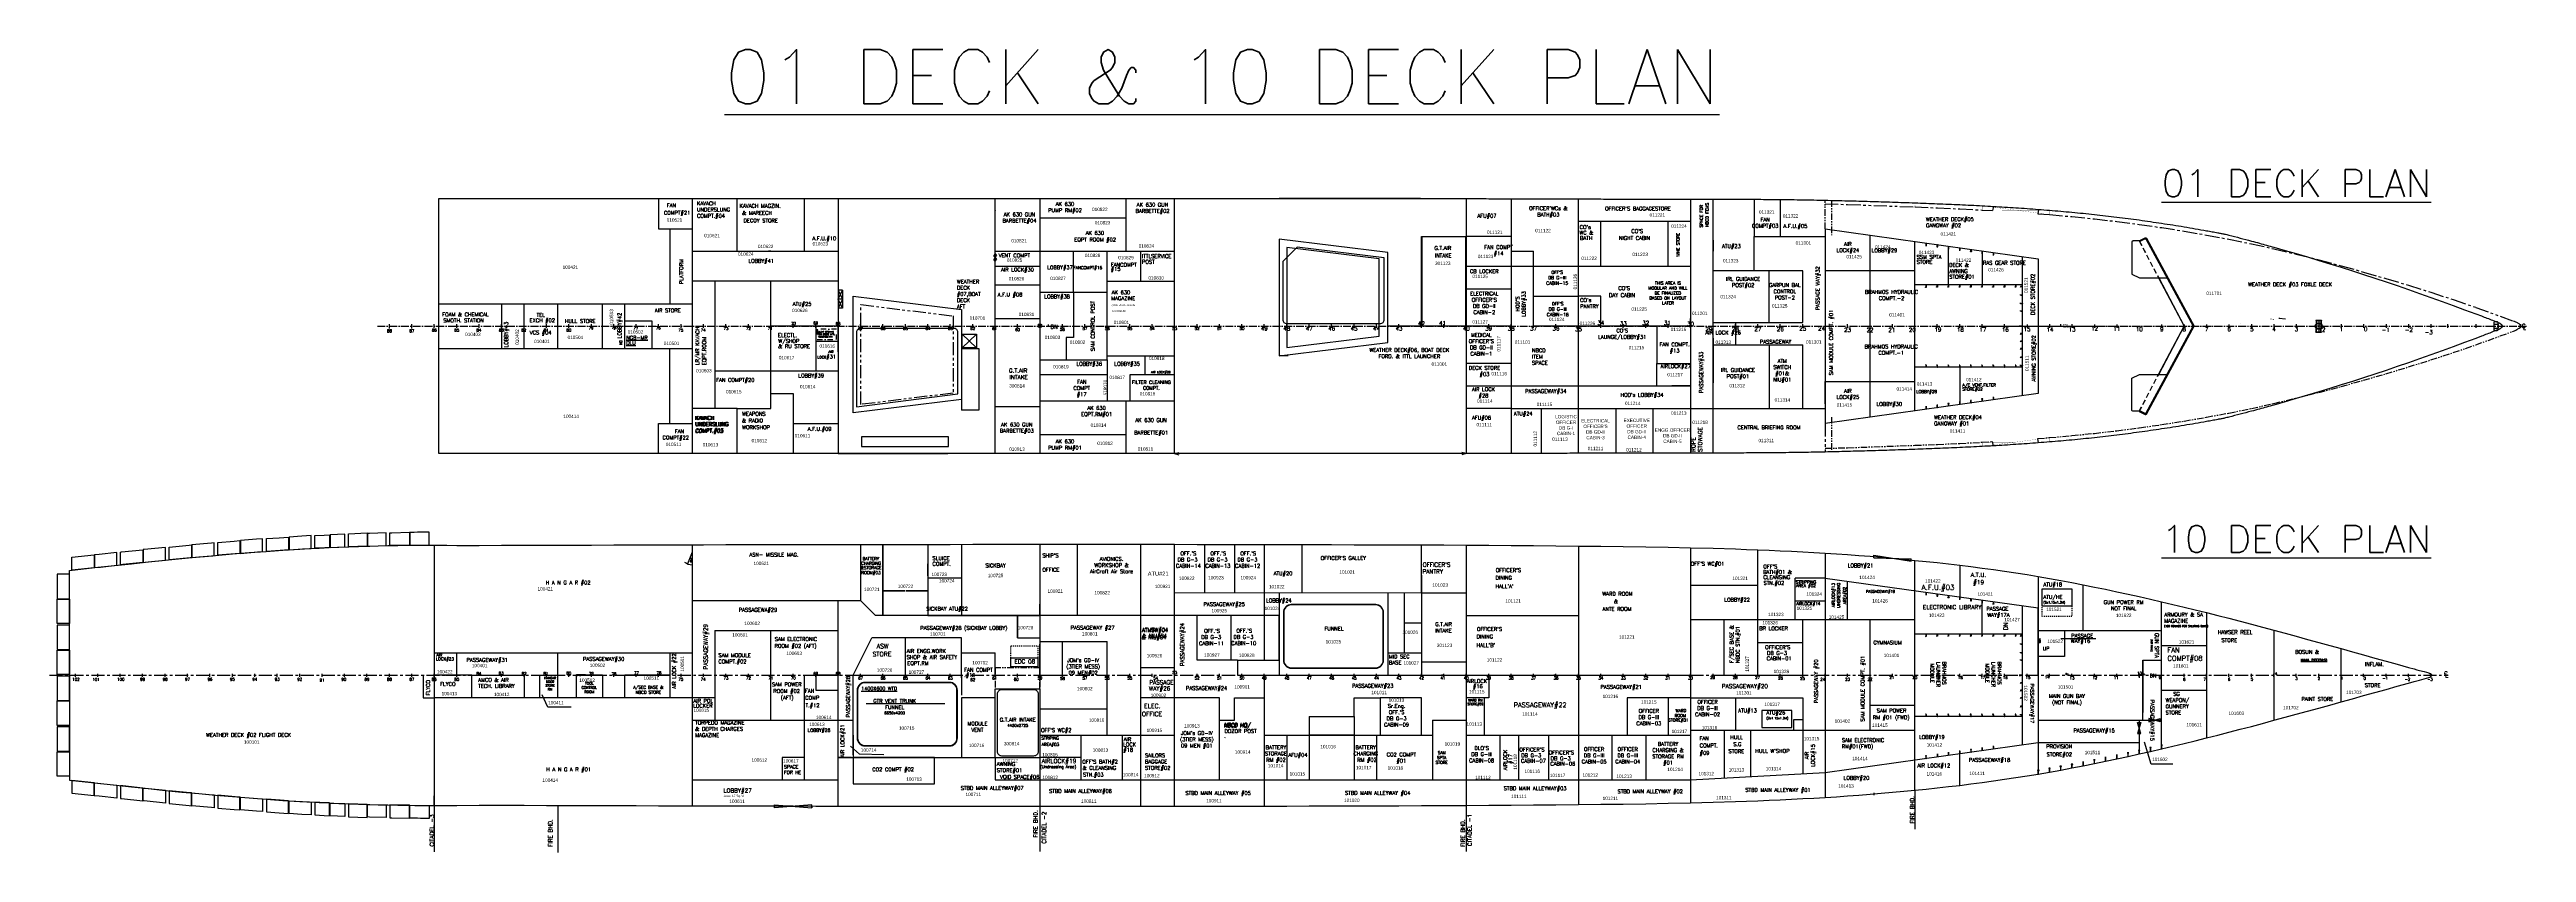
# Model space of a CAD drawing. Header units: millimetres. Extents: x 8394 to 174021, y 916 to 54598.
import ezdxf
from ezdxf.enums import TextEntityAlignment as Align

# ---------------------------------------------------------------- set-up
doc = ezdxf.new("R2010")
doc.units = ezdxf.units.MM
doc.header["$LTSCALE"] = 700
doc.header["$MEASUREMENT"] = 0
for name, pattern in [('ACAD_ISO02W100', [15, 12, -3]), ('ACAD_ISO03W100', [30, 12, -18]), ('CENTER', [2, 1.25, -0.25, 0.25, -0.25]), ('CENTER2', [1.125, 0.75, -0.125, 0.125, -0.125]), ('CONTINU', [0]), ('DASHDOT', [1, 0.5, -0.25, 0, -0.25]), ('DASHDOTX2', [2, 1, -0.5, 0, -0.5]), ('DASHED', [0.75, 0.5, -0.25]), ('DOT', [0.2, 0.1, -0.1]), ('PHANTOM', [2.5, 1.25, -0.25, 0.25, -0.25, 0.25, -0.25]), ('PHANTOM2', [1.25, 0.625, -0.125, 0.125, -0.125, 0.125, -0.125])]:
    doc.linetypes.add(name, pattern=pattern)
for name, color, linetype in [('00', 7, 'Continuous'), ('01', 7, 'Continuous'), ('01 DECK', 7, 'Continuous'), ('01DK', 7, 'Continuous'), ('1 DECK', 7, 'Continuous'), ('3 DECK', 7, 'Continuous'), ('CL', 7, 'Continuous'), ('COMPT.NOS', 4, 'Continuous'), ('COMPTNAME', 7, 'Continuous'), ('EDC', 7, 'Continuous'), ('LIGHT_BULKHEADS', 7, 'Continuous'), ('MANHOLES', 160, 'Continuous'), ('SUPPLIERS_WEAPONS_AND_SENSORS', 7, 'Continuous'), ('UP-DOWN', 7, 'Continuous'), ('WHTD', 191, 'Continuous')]:
    doc.layers.add(name, color=color, linetype=linetype)
doc.styles.add('ROMANS', font='romans.shx', dxfattribs={"height": 150})
doc.styles.add('style1', font='romans.shx', dxfattribs={"height": 250})

# ---------------------------------------------------------------- blocks, each defined once
blk = doc.blocks.new('L1', base_point=(121652, 116332))
at = {"color": 251, "true_color": 0x636466}
blk.add_line((121652, 116207), (121652, 116457), dxfattribs=at)
blk = doc.blocks.new('breakwater')
at = {"color": 251, "true_color": 0x636466}
for p, q in [((-838645, 358695), (-838640, 358697)), ((-837344, 356222), (-835647, 352997)), ((-837338, 356222), (-835640, 352997)), ((-837344, 349772), (-835647, 352997)), ((-837338, 349772), (-835640, 352997)), ((-838645, 347300), (-838640, 347297))]:
    blk.add_line(p, q, dxfattribs=at)
at = {"color": 251, "linetype": 'DASHED', "true_color": 0x636466}
for p, q in [((-838645, 358695), (-837344, 356222)), ((-838640, 358697), (-837338, 356222)), ((-838645, 347300), (-837344, 349772)), ((-838640, 347297), (-837338, 349772))]:
    blk.add_line(p, q, dxfattribs=at)
at = {"color": 251, "true_color": 0x636466}
for points in [[(-838645, 358695), (-839040, 358695, 0.4142136), (-839140, 358595), (-839140, 356471), (-838626, 356222), (-836789, 356222)], [(-838640, 358697), (-838244, 358906, -0.4103597), (-838162, 358881), (-834971, 352997)], [(-838612, 358644), (-838268, 358824, -0.4103597), (-838187, 358799), (-835040, 352997)], [(-838640, 347297), (-838244, 347089, 0.4103597), (-838162, 347114), (-834971, 352997)], [(-838612, 347351), (-838268, 347171, 0.4103597), (-838187, 347196), (-835040, 352997)], [(-838645, 347300), (-839040, 347300, -0.4142136), (-839140, 347400), (-839140, 349524), (-838626, 349772), (-836789, 349772)]]:
    blk.add_lwpolyline(points, format="xyb", dxfattribs=at)
at = {"color": 251, "linetype": 'CENTER2', "true_color": 0x636466}
for points in [[(-835006, 352997), (-838174, 358840, 0.4103597), (-838256, 358865), (-838626, 358671)], [(-835006, 352997), (-838174, 347155, -0.4103597), (-838256, 347130), (-838626, 347324)]]:
    blk.add_lwpolyline(points, format="xyb", dxfattribs=at)

msp = doc.modelspace()

# ---------------------------------------------------------------- hatches: boundary and pattern name
at = {"linetype": 'ByBlock', "lineweight": -2, "ltscale": 0.2, "true_color": 0x000000}
h = msp.add_hatch(color=18, dxfattribs=at)
edge = h.paths.add_edge_path()
edge.add_arc((111966, 36106), 9.78, 0, 360)
h = msp.add_hatch(color=18, dxfattribs=at)
edge = h.paths.add_edge_path()
edge.add_arc((43623, 12763), 9.78, 0, 360)
h = msp.add_hatch(color=18, dxfattribs=at)
edge = h.paths.add_edge_path()
edge.add_arc((44223, 12763), 9.78, 0, 360)

# ---------------------------------------------------------------- linework, layer by layer
at = {"color": 18, "true_color": 0x000000}
for p, q in [((49123, 44632), (49123, 42607)), ((49663, 43746), (49662, 43746)), ((49662, 43736), (49663, 43736)), ((51373, 44632), (51373, 27582)), ((54373, 41107), (54373, 44632)), ((58874, 41107), (58874, 44632)), ((61124, 44632), (61124, 27582)), ((61124, 44632), (61124, 27582)), ((71624, 27582), (71624, 44632)), ((74624, 43357), (80375, 43357)), ((83625, 27580), (83625, 44632)), ((103126, 44632), (103126, 27582)), ((118126, 43107), (110626, 43107)), ((112126, 40107), (112126, 43107)), ((116626, 40107), (116626, 43107)), ((118126, 44597), (118126, 27616)), ((118126, 44597), (118126, 27616)), ((119627, 27618), (119627, 44596)), ((124127, 44574), (124127, 42107)), ((49123, 42607), (51373, 42607)), ((49873, 42607), (49873, 37607)), ((71624, 41357), (71624, 42257)), ((122377, 39807), (122377, 42107)), ((127127, 42607), (127127, 29606, 0)), ((133127, 30449), (133127, 41765)), ((51373, 41107), (61124, 41107)), ((71624, 40946), (71541, 40821)), ((71624, 40946), (71541, 40821)), ((71624, 40696), (71541, 40821)), ((71624, 40696), (71541, 40821)), ((71624, 40696), (71541, 40570)), ((71624, 40696), (71541, 40570)), ((71624, 40445), (71541, 40570)), ((71624, 40445), (71541, 40570)), ((71624, 41107), (74624, 41107)), ((71624, 40946), (71708, 40821)), ((71624, 40946), (71708, 40821)), ((71624, 40696), (71708, 40821)), ((71624, 40696), (71708, 40821)), ((71624, 40696), (71708, 40570)), ((71624, 40696), (71708, 40570)), ((71624, 40445), (71708, 40570)), ((71624, 40445), (71708, 40570)), ((71624, 40107), (74624, 40107)), ((74624, 41107), (83625, 41107)), ((103126, 40107), (118126, 40107)), ((133127, 39807), (127127, 39807)), ((61124, 37907), (61424, 38507)), ((61124, 38507), (61424, 37907)), ((61424, 38507), (61124, 38507)), ((61424, 38507), (61424, 37307)), ((103126, 38607), (106126, 38607)), ((107626, 38107), (110626, 38107)), ((34415, 37607), (51373, 37607)), ((40123, 34607), (40123, 37607)), ((42373, 34607), (42373, 37607)), ((46873, 34607), (46873, 37607)), ((61424, 37307), (61124, 37907)), ((61424, 37907), (61124, 37307)), ((61424, 37907), (61124, 37907)), ((61424, 37307), (61124, 37307)), ((71624, 36607), (74624, 36607)), ((156933, 36586), (156929, 36561)), ((157076, 36565), (157073, 36540)), ((157489, 36634), (157905, 36587)), ((159948, 36507), (160308, 36507)), ((159948, 36507), (159948, 36493)), ((159948, 36493), (160308, 36493)), ((159968, 36493), (159968, 36232)), ((160288, 36493), (160288, 36232)), ((160308, 36507), (160308, 36493)), ((31122, 35957), (31122, 36232)), ((31122, 35957), (31122, 36232)), ((32622, 35957), (32622, 36232)), ((37123, 35982), (37123, 36232)), ((38623, 35982), (38623, 36232)), ((61124, 34393), (61124, 36294)), ((69414, 35570), (70389, 34665)), ((70389, 35570), (69414, 34665)), ((74624, 35982), (74624, 36232)), ((76124, 35982), (76124, 36232)), ((77625, 35982), (77625, 36232)), ((79125, 35982), (79125, 36232)), ((80625, 35982), (80625, 36232)), ((82125, 35982), (82125, 36232)), ((83625, 35982), (83625, 36232)), ((85125, 35982), (85125, 36232)), ((86625, 35982), (86625, 36232)), ((88125, 35982), (88125, 36232)), ((88125, 35982), (88125, 36232)), ((89625, 35982), (89625, 36232)), ((91125, 35982), (91125, 36232)), ((92625, 35982), (92625, 36232)), ((94125, 35997), (94125, 36247)), ((94125, 36142), (94125, 36042)), ((95625, 35982), (95625, 36232)), ((97125, 35982), (97125, 36232)), ((98626, 35982), (98626, 36232)), ((100126, 35982), (100126, 36232)), ((101626, 35982), (101626, 36232)), ((103126, 35982), (103126, 36232)), ((106126, 36107), (103126, 36107)), ((106126, 36107), (103126, 36107)), ((104626, 35982), (104626, 36232)), ((106126, 35982), (106126, 36232)), ((107626, 35982), (107626, 36232)), ((107626, 36157), (107626, 36057)), ((109126, 35982), (109126, 36232)), ((110626, 35982), (110626, 36232)), ((112126, 35982), (112126, 36232)), ((113626, 35982), (113626, 36232)), ((134627, 35982), (134627, 36232)), ((136127, 35982), (136127, 36232)), ((159948, 35721), (160308, 35721)), ((159948, 35707), (159948, 35721)), ((159948, 35707), (160308, 35707)), ((159968, 35721), (159968, 35982)), ((160288, 35721), (160288, 35982)), ((160308, 35707), (160308, 35721)), ((171844, 36244), (172129, 36244)), ((171844, 35970), (172129, 35970)), ((34415, 34607), (51373, 34607)), ((49873, 29607), (49873, 34607)), ((91225, 34110), (90625, 34110)), ((52873, 33107), (61124, 33107)), ((69374, 31607), (69374, 30487)), ((103126, 32107), (118126, 32107)), ((103126, 32107), (118126, 32107)), ((127127, 32407), (133127, 32407)), ((127127, 32407), (133127, 32407)), ((70524, 30487), (69374, 30487)), ((71624, 30737), (74624, 30737)), ((74624, 31107), (83625, 31107)), ((80375, 31107), (80374, 27581)), ((106126, 30607), (118126, 30607)), ((108126, 30607), (108126, 27595)), ((113126, 30607), (113126, 27610)), ((115626, 27614), (115626, 30607)), ((49123, 29607), (51373, 29607)), ((49123, 27582), (49123, 29607)), ((58124, 29607), (61124, 29607)), ((74624, 28857), (80375, 28857)), ((83625, 27582), (83915, 27660)), ((83625, 27582), (83915, 27660)), ((83625, 27582), (83915, 27505)), ((83625, 27582), (83915, 27505)), ((103126, 27582), (102836, 27660)), ((103126, 27582), (102836, 27660)), ((103126, 27582), (102836, 27504)), ((103126, 27582), (102836, 27504)), ((34122, 21469), (34122, 4057)), ((51373, 21490), (51373, 4036)), ((67124, 21514), (67124, 16763)), ((69374, 21517), (69374, 16763)), ((74624, 21523), (74624, 11963)), ((81375, 4006), (81375, 21519)), ((85625, 21509), (85625, 18263)), ((87625, 21509), (87625, 18263)), ((89625, 21509), (89625, 13763)), ((100126, 18263), (100126, 21480)), ((103126, 21466), (103126, 18263)), ((110626, 21403), (110626, 4122)), ((118126, 21291), (118126, 4234)), ((127127, 20929), (127127, 4596)), ((133127, 5079), (133127, 20446)), ((136127, 20123), (136127, 18000)), ((51373, 19784), (51373, 18384)), ((51373, 19784), (51373, 18384)), ((51373, 19784), (51373, 18384)), ((51373, 19784), (51373, 18384)), ((51373, 19784), (51373, 18384)), ((51373, 19784), (51373, 18384)), ((64124, 19263), (64124, 16763)), ((64124, 16763), (64124, 18263)), ((100126, 18263), (83623, 18264)), ((90625, 18263), (90625, 12763)), ((97875, 18263), (97875, 12763)), ((100126, 19463), (100126, 12763)), ((103126, 18263), (100126, 18263)), ((100126, 18263), (100126, 13563)), ((103126, 18263), (103126, 4059)), ((127127, 19263), (141378, 17263)), ((141378, 19365), (141378, 6160)), ((61124, 4018), (61124, 17763)), ((63624, 16763), (62624, 17763)), ((67124, 16763), (74624, 16763)), ((85125, 13763), (85125, 16763)), ((87375, 16763), (87375, 13763)), ((103126, 16763), (110626, 16763)), ((103126, 16763), (110626, 16763)), ((149628, 7846), (149628, 17660)), ((152628, 16955), (152628, 8571)), ((62124, 12763), (63374, 15263)), ((65624, 12583), (65624, 15263)), ((133127, 16463), (118126, 16463)), ((122627, 12763), (122627, 16463)), ((122627, 14963), (125627, 14963)), ((130127, 9063), (130127, 16463)), ((141378, 15763), (149628, 15763)), ((157128, 15775), (157128, 9750)), ((34122, 14263), (51373, 14263)), ((42373, 11263), (42373, 14263)), ((49873, 14263), (49873, 11263)), ((83625, 13263), (81375, 13263)), ((87825, 13763), (85125, 13763)), ((87825, 13763), (87825, 12763)), ((87825, 13763), (90625, 13763)), ((97875, 14263), (100126, 14263)), ((100126, 13663), (103126, 13663)), ((149628, 14763), (152628, 14763)), ((161629, 10984), (161629, 14542)), ((32622, 12663), (32622, 12863)), ((33372, 12763), (33372, 11260)), ((34122, 12663), (34122, 12863)), ((34872, 12763), (35627, 12763)), ((35622, 12663), (35622, 12863)), ((36623, 12763), (40123, 12763)), ((38623, 12663), (38623, 12863)), ((40123, 12663), (40123, 12863)), ((40123, 12763), (40123, 11263)), ((41623, 12663), (41623, 12863)), ((43123, 12663), (43123, 12863)), ((44623, 12663), (44623, 12863)), ((46123, 12663), (46123, 12863)), ((47623, 12663), (47623, 12863)), ((49123, 12663), (49123, 12863)), ((50623, 12663), (50623, 12863)), ((52123, 12663), (52123, 12863)), ((53623, 12663), (53623, 12863)), ((55123, 12663), (55123, 12863)), ((56624, 12663), (56624, 12863)), ((58124, 12663), (58124, 12863)), ((59624, 12663), (59624, 12863)), ((61124, 12663), (61124, 12863)), ((62624, 12663), (62624, 12863)), ((64124, 12663), (64124, 12863)), ((65624, 12663), (65624, 12863)), ((67124, 12663), (67124, 12863)), ((68624, 12663), (68624, 12863)), ((70124, 12663), (70124, 12863)), ((71624, 12663), (71624, 12863)), ((71624, 11863), (74624, 11863)), ((71624, 7262), (71624, 11863)), ((73124, 12663), (73124, 12863)), ((74624, 12663), (74624, 12863)), ((74624, 11863), (74624, 7262)), ((76124, 12663), (76124, 12863)), ((77625, 12663), (77625, 12863)), ((79125, 12663), (79125, 12863)), ((80625, 12663), (80625, 12863)), ((82125, 12663), (82125, 12863)), ((83625, 12663), (83625, 12863)), ((85125, 12663), (85125, 12863)), ((86625, 12663), (86625, 12863)), ((87825, 12763), (90625, 12763)), ((88125, 12663), (88125, 12863)), ((88125, 12663), (88125, 12863)), ((89625, 12663), (89625, 12863)), ((89625, 12663), (89625, 12863)), ((89625, 12763), (89625, 11513)), ((89625, 12763), (89625, 4017)), ((91125, 12663), (91125, 12863)), ((91125, 12663), (91125, 12863)), ((92625, 12663), (92625, 12863)), ((94125, 12663), (94125, 12863)), ((95625, 12663), (95625, 12863)), ((97125, 12663), (97125, 12863)), ((98626, 12663), (98626, 12863)), ((100126, 12663), (100126, 12863)), ((101626, 12663), (101626, 12863)), ((103126, 12663), (103126, 12863)), ((103126, 12763), (118126, 12763)), ((104626, 12663), (104626, 12863)), ((106126, 12663), (106126, 12863)), ((107626, 12663), (107626, 12863)), ((109126, 12663), (109126, 12863)), ((110626, 12663), (110626, 12863)), ((110626, 12763), (118126, 12763)), ((112126, 12663), (112126, 12863)), ((113626, 12663), (113626, 12863)), ((115126, 12663), (115126, 12863)), ((116626, 12663), (116626, 12863)), ((118126, 12663), (118126, 12863)), ((118126, 12663), (118126, 12863)), ((119627, 12663), (119627, 12863)), ((121127, 12663), (121127, 12863)), ((124127, 12663), (124127, 12863)), ((125627, 12663), (125627, 12863)), ((127127, 12663), (127127, 12863)), ((128627, 12663), (128627, 12863)), ((130127, 12663), (130127, 12863)), ((131627, 12663), (131627, 12863)), ((133127, 12663), (133127, 12863)), ((134627, 12663), (134627, 12863)), ((136127, 12663), (136127, 12863)), ((137627, 12663), (137627, 12863)), ((139127, 12663), (139127, 12863)), ((140628, 12663), (140628, 12863)), ((148128, 12663), (148128, 12863)), ((148128, 12663), (148128, 12863)), ((148128, 12763), (148128, 12598)), ((148128, 12763), (148128, 12598)), ((149628, 12663), (149628, 12863)), ((149628, 11763), (152628, 11763)), ((151128, 12663), (151128, 12863)), ((152628, 12663), (152628, 12863)), ((154128, 12663), (154128, 12863)), ((155628, 12663), (155628, 12863)), ((157128, 12663), (157128, 12863)), ((158628, 12663), (158628, 12863)), ((160128, 12663), (160128, 12863)), ((161629, 12663), (161629, 12863)), ((161629, 12663), (161629, 12863)), ((163129, 12663), (163129, 12863)), ((164629, 12663), (164629, 12863)), ((166129, 12663), (166129, 12863)), ((33452, 11260), (34122, 11260)), ((52873, 11263), (34122, 11263)), ((62999, 10885), (68263, 10885)), ((83625, 11263), (81375, 11263)), ((92625, 10013), (92625, 8763)), ((92625, 10013), (92625, 5762)), ((95625, 10013), (95625, 5762)), ((116626, 11263), (116626, 8763)), ((118126, 11263), (122627, 11263)), ((121127, 11263), (121127, 9063)), ((121127, 11263), (121127, 9063)), ((51373, 9763), (62124, 9763)), ((62124, 8763), (62124, 7262)), ((74624, 8763), (81375, 8763)), ((77375, 5762), (77375, 8763)), ((89625, 8763), (100876, 8763)), ((95625, 8763), (92625, 8763)), ((95566, 8763), (95243, 8763)), ((100876, 9763), (103126, 9763)), ((100876, 9763), (100876, 5762)), ((100876, 9763), (103126, 9763)), ((100876, 9763), (100876, 5762)), ((100876, 9763), (103126, 9763)), ((100876, 9763), (100876, 5762)), ((103126, 8763), (118126, 8763)), ((112876, 5762), (112876, 8763)), ((115126, 8763), (115126, 5762)), ((133127, 9063), (118126, 9063)), ((61124, 7262), (62124, 7262)), ((61124, 7262), (62124, 7262)), ((62024, 7262), (61124, 7262)), ((62124, 7262), (74624, 7262)), ((71624, 7262), (71624, 5762)), ((77375, 7262), (74624, 7262)), ((74624, 7262), (74624, 4003)), ((127127, 6262), (141378, 8263)), ((136127, 5403), (136127, 7526)), ((71624, 5762), (118126, 5762)), ((71624, 5762), (74624, 5762)), ((92625, 5762), (95625, 5762)), ((34122, 4057), (34122, 4707))]:
    msp.add_line(p, q, dxfattribs=at)
at = {"color": 18, "linetype": 'Continuous', "true_color": 0x000000}
for p, q in [((71624, 43866), (71624, 43836)), ((74624, 44632), (74624, 36607)), ((106126, 44624), (106126, 27590)), ((130127, 30028), (130127, 42186)), ((71624, 40455), (71624, 40485)), ((38623, 37607), (38623, 34607)), ((74624, 36607), (74624, 30737)), ((106126, 36107), (103126, 36107)), ((119627, 35307), (119627, 32307)), ((137627, 36107), (137627, 36248)), ((137627, 36107), (137627, 36001)), ((139127, 36107), (139127, 36229)), ((139127, 36107), (139127, 36001)), ((140628, 36221), (140628, 35993)), ((142128, 36229), (142128, 36001)), ((142878, 36107), (142878, 36229)), ((142878, 36107), (142878, 36229)), ((106126, 33607), (103126, 33607)), ((62624, 21507), (62624, 17763)), ((122627, 16463), (122627, 21153)), ((122627, 18763), (118126, 18763)), ((10121, 12663), (10121, 12863)), ((11621, 12663), (11621, 12863)), ((13121, 12663), (13121, 12863)), ((14621, 12663), (14621, 12863)), ((16122, 12663), (16122, 12863)), ((17622, 12663), (17622, 12863)), ((19122, 12663), (19122, 12863)), ((20622, 12663), (20622, 12863)), ((22122, 12663), (22122, 12863)), ((23622, 12663), (23622, 12863)), ((25122, 12663), (25122, 12863)), ((26622, 12663), (26622, 12863)), ((28122, 12663), (28122, 12863)), ((29622, 12663), (29622, 12863)), ((31122, 12663), (31122, 12863)), ((90625, 12763), (118126, 12763)), ((142128, 12663), (142128, 12863)), ((142128, 12663), (142128, 12863)), ((143628, 12663), (143628, 12863)), ((143628, 12663), (143628, 12863)), ((145128, 12663), (145128, 12863)), ((145128, 12663), (145128, 12863)), ((146628, 12663), (146628, 12863)), ((146628, 12663), (146628, 12863)), ((148128, 12663), (148128, 12863)), ((148128, 12663), (148128, 12863)), ((149628, 12663), (149628, 12863)), ((151128, 12663), (151128, 12863)), ((152628, 12663), (152628, 12863)), ((154128, 12663), (154128, 12863)), ((155628, 12663), (155628, 12863)), ((157128, 12663), (157128, 12863)), ((158628, 12663), (158628, 12863)), ((160128, 12663), (160128, 12863)), ((163129, 12663), (163129, 12863)), ((164629, 12663), (164629, 12863)), ((166129, 12663), (166129, 12863)), ((167629, 12663), (167629, 12863)), ((33372, 11260), (33452, 11260))]:
    msp.add_line(p, q, dxfattribs=at)
at = {"color": 18, "linetype": 'ByBlock', "true_color": 0x000000}
for p, q in [((71624, 38857), (74624, 38857)), ((103126, 30857), (103126, 29607)), ((130377, 20617), (130377, 20785)), ((130377, 20785), (132877, 20385)), ((130377, 20617), (130377, 20785)), ((130377, 20785), (132877, 20385)), ((130377, 20617), (132877, 20553)), ((130377, 20617), (132877, 20553)), ((132877, 20385), (132877, 20553)), ((132877, 20385), (132877, 20553)), ((81375, 16763), (81375, 16763)), ((52873, 15763), (52873, 9763)), ((59374, 4022), (59374, 3910)), ((59374, 4022), (59374, 3910)), ((130377, 4909), (130377, 4741))]:
    msp.add_line(p, q, dxfattribs=at)
at = {"color": 18, "linetype": 'ACAD_ISO02W100', "ltscale": 2, "true_color": 0x000000}
for p, q in [((159988, 36493), (159988, 36254)), ((160268, 36493), (160268, 36254)), ((159988, 35721), (159988, 35960)), ((160268, 35721), (160268, 35960))]:
    msp.add_line(p, q, dxfattribs=at)
at = {"color": 18, "linetype": 'CENTER', "true_color": 0x000000}
for p, q in [((160128, 36522), (160128, 35635)), ((160422, 36107), (159845, 36107))]:
    msp.add_line(p, q, dxfattribs=at)
at = {"color": 18, "linetype": 'CENTER2', "true_color": 0x000000}
msp.add_line((30320, 36107), (174021, 36107), dxfattribs=at)
msp.add_line((30320, 36107), (174021, 36107), dxfattribs=at)
at = {"color": 18, "linetype": 'CENTER2', "true_color": 0x000000, "extrusion": (0, 0, -1)}
msp.add_line((142907, 36107, 1486), (153717, 36107, 1486), dxfattribs=at)
at = {"color": 18, "linetype": 'DASHDOTX2', "true_color": 0x000000}
for p, q in [((143628, 36229), (143628, 36001)), ((143628, 36229), (143628, 36001)), ((145128, 36221), (145128, 35993)), ((145128, 36221), (145128, 35993)), ((146628, 36221), (146628, 35993)), ((146628, 36221), (146628, 35993)), ((149628, 36221), (149628, 35993)), ((151128, 36221), (151128, 35993)), ((152628, 36221), (152628, 35993)), ((154128, 36221), (154128, 35993)), ((155628, 36229), (155628, 36001)), ((155628, 36221), (155628, 35993)), ((157128, 36229), (157128, 36001)), ((157128, 36229), (157128, 36001)), ((158628, 36229), (158628, 36001)), ((158628, 36221), (158628, 35993)), ((160128, 36229), (160128, 36001)), ((160128, 36229), (160128, 36001)), ((160128, 36229), (160128, 36001)), ((160128, 36229), (160128, 36001)), ((160128, 36229), (160128, 36001)), ((160128, 36229), (160128, 36001)), ((161629, 36229), (161629, 36001)), ((161629, 36221), (161629, 35993)), ((163129, 36229), (163129, 36001)), ((163129, 36221), (163129, 35993)), ((164629, 36229), (164629, 36001)), ((164629, 36221), (164629, 35993)), ((166129, 36229), (166129, 36001)), ((166129, 36221), (166129, 35993)), ((167629, 36229), (167629, 36001)), ((167629, 36221), (167629, 35993)), ((168739, 36229), (168739, 36001)), ((170629, 36229), (170629, 36001)), ((170629, 36221), (170629, 35993)), ((172129, 36221), (172129, 35993)), ((173629, 36229), (173629, 36001))]:
    msp.add_line(p, q, dxfattribs=at)
at = {"color": 18, "lineweight": 40, "true_color": 0x000000}
for p, q in [((64124, 21511), (64124, 16763)), ((64124, 20218), (64124, 19418)), ((67124, 19418), (67124, 20218)), ((64124, 19263), (64124, 16763)), ((64124, 16763), (64124, 18263)), ((64154, 18413), (65594, 18413)), ((67094, 18413), (65654, 18413))]:
    msp.add_line(p, q, dxfattribs=at)
at = {"color": 18, "lineweight": -2, "true_color": 0x000000}
msp.add_line((92125, 21509), (92125, 18263), dxfattribs=at)
at = {"color": 18, "linetype": 'ByBlock', "lineweight": -2, "ltscale": 0.2, "true_color": 0x000000}
for p, q in [((98976, 18263), (98976, 14263)), ((98976, 16263), (100126, 16263))]:
    msp.add_line(p, q, dxfattribs=at)
at = {"color": 18, "ltscale": 0.001, "true_color": 0x000000}
msp.add_line((51373, 17763), (62624, 17763), dxfattribs=at)
msp.add_line((51373, 17763), (62624, 17763), dxfattribs=at)
at = {"color": 18, "linetype": 'CONTINU', "true_color": 0x000000}
for p, q in [((45373, 12763), (43623, 12763)), ((49873, 12763), (46873, 12763))]:
    msp.add_line(p, q, dxfattribs=at)
at = {"color": 18, "linetype": 'ACAD_ISO03W100', "ltscale": 100, "true_color": 0x000000}
msp.add_line((81375, 8763), (83626, 8763), dxfattribs=at)
at = {"color": 18, "true_color": 0x000000}
for points in [[(110678, 44610, 0.0002423), (112126, 44606, 0.0000941), (112876, 44605, -0.0000479), (113626, 44603, -0.0000436), (114376, 44602, 0.0001154), (115126, 44600, 0.0001293), (115876, 44599, 0.0000086), (118126, 44597, -0.0000275), (118877, 44597, -0.0001373), (119627, 44596, -0.0001983), (120377, 44595, -0.0003329), (121127, 44593, -0.0007035), (122627, 44586, -0.0004157), (123377, 44581, -0.0007905), (124127, 44574, -0.0008423), (124877, 44565, -0.0006747), (125627, 44553, -0.0012352), (127127, 44524, -0.001138), (128627, 44488, -0.0004871), (129377, 44468, -0.0003038), (130127, 44446, -0.0002876), (130877, 44424, -0.0004059), (131627, 44400, -0.0003629), (132377, 44376, -0.0000726), (133127, 44350, -0.0001372), (133877, 44322, -0.0006862), (134627, 44293, -0.0007955), (135377, 44262, -0.0006826), (136127, 44228, -0.0007272), (136877, 44193, -0.001017), (137627, 44154, -0.001071), (138377, 44113, -0.0009939), (139127, 44068, -0.0010511), (139878, 44021, -0.0013547), (140628, 43969, -0.0014123), (141378, 43914, -0.0013358), (142128, 43854, -0.0013879), (142878, 43790, -0.0016682), (143628, 43722, -0.0017167), (144378, 43649, -0.0016206), (145128, 43570, -0.0017145), (145878, 43487, -0.0021767), (146628, 43397, -0.0019135), (147378, 43302, -0.0003826), (148128, 43202, -0.000321), (148878, 43095, -0.001605), (149628, 42985, -0.0038921), (151128, 42748, -0.001888), (151878, 42621, -0.0015043), (152628, 42488, -0.000838), (153003, 42420, -0.0013683), (153378, 42350, -0.000758), (153605, 42307, -0.0001517), (153832, 42263, -0.0000465), (153980, 42226, -0.0002329), (154128, 42188, -0.0014616), (154879, 41995, -0.0016354), (155628, 41797, -0.0011399), (156169, 41651, -0.002143), (157128, 41385), (157879, 41171), (158628, 40952), (159379, 40729), (160128, 40502), (160879, 40273), (161629, 40040), (162379, 39803), (163129, 39564), (163879, 39318), (164629, 39070), (165380, 38817), (166129, 38559), (166879, 38296), (167629, 38030), (168379, 37759), (169129, 37485), (169880, 37206), (170629, 36926), (171005, 36785, -0.00263), (171379, 36642, -0.002662), (171754, 36494), (172129, 36343, -0.002996), (172173, 36326, -0.014882), (172216, 36307, -0.012438), (172243, 36294, -0.017662), (172268, 36279, -0.018495), (172293, 36261, -0.014332), (172317, 36243, -0.016708), (172339, 36222, -0.030332), (172360, 36199, -0.031131), (172377, 36177, -0.032521), (172390, 36152, -0.025553), (172396, 36136, -0.049753), (172400, 36120, -0.01688), (172401, 36113, -0.003294), (172401, 36107, -0.003294), (172401, 36101, -0.01688), (172400, 36094, -0.049478), (172396, 36078, -0.025553), (172390, 36061, -0.032521), (172377, 36037, -0.031131), (172360, 36014, -0.030332), (172339, 35992, -0.016708), (172317, 35971, -0.014332), (172293, 35952, -0.018495), (172268, 35935, -0.017692), (172243, 35920, -0.012438), (172216, 35907, -0.014869), (172173, 35888, -0.002996), (172129, 35870), (171754, 35720, -0.002662), (171379, 35572, -0.00263), (171005, 35429), (170629, 35288), (169880, 35008), (169129, 34729), (168379, 34455), (167629, 34184), (166879, 33918), (166129, 33655), (165380, 33397), (164629, 33144), (163879, 32896), (163129, 32650), (162379, 32411), (161629, 32174), (160879, 31941), (160128, 31712), (159379, 31485), (158628, 31262), (157879, 31043), (157128, 30829, -0.002143), (156169, 30563, -0.0011399), (155628, 30417, -0.0016354), (154879, 30219, -0.0014616), (154128, 30026, -0.0002329), (153980, 29988, -0.0000465), (153832, 29951, -0.0001517), (153605, 29907, -0.000758), (153378, 29864, -0.0013683), (153003, 29794, -0.000838), (152628, 29726, -0.0015043), (151878, 29593, -0.001888), (151128, 29466, -0.0038921), (149628, 29229, -0.001605), (148878, 29119, -0.000321), (148128, 29012, -0.0003826), (147378, 28912, -0.0019135), (146628, 28817, -0.0021767), (145878, 28727, -0.0017145), (145128, 28644, -0.0016206), (144378, 28565, -0.0017167), (143628, 28492, -0.0016682), (142878, 28423, -0.0013879), (142128, 28360, -0.0013358), (141378, 28300, -0.0014123), (140628, 28245, -0.0013547), (139878, 28193, -0.0010511), (139127, 28146, -0.0009939), (138377, 28101, -0.001071), (137627, 28060, -0.001017), (136877, 28021, -0.0007272), (136127, 27986, -0.0006826), (135377, 27952, -0.0007955), (134627, 27921, -0.0006862), (133877, 27892, -0.0001372), (133127, 27864, -0.0000726), (132377, 27838, -0.0003629), (131627, 27814, -0.0004059), (130877, 27790, -0.0002876), (130127, 27768, -0.0003038), (129377, 27746, -0.0004871), (128627, 27726, -0.001138), (127127, 27690, -0.0012352), (125627, 27661, -0.0006747), (124877, 27649, -0.0008423), (124127, 27640, -0.0007905), (123377, 27633, -0.0004157), (122627, 27628, -0.0007035), (121127, 27621, -0.0003329), (120377, 27619, -0.0001983), (119627, 27618, -0.0001373), (118877, 27617, -0.0000275), (118126, 27617, 0.0000086), (115876, 27615, 0.0001293), (115126, 27614, 0.0001154), (114376, 27612, -0.0000436), (113626, 27611, -0.0000479), (112876, 27609, 0.0000941), (112126, 27608, 0.0002147), (110678, 27604, -0.0018514), (110626, 27604, 0.0000849), (109876, 27601, 0.0000166), (109126, 27599, -0.0000252), (108376, 27596, -0.0001242), (107626, 27594, -0.0001061), (106876, 27592, 0.0000652), (106126, 27590, 0.0000428), (105376, 27587, -0.0002181), (104626, 27586, 0.0016893), (103935, 27583), (103921, 27583), (103126, 27582), (103106, 27582), (102376, 27582), (101626, 27582), (100876, 27582), (100146, 27582), (100126, 27582), (98626, 27582), (93039, 27582), (93025, 27582), (93010, 27582), (83131, 27582), (81020, 27582), (80872, 27582), (80458, 27582), (72187, 27582), (71897, 27582), (67124, 27582), (51296, 27582), (49555, 27582), (34415, 27582), (34415, 44632), (49555, 44632), (51296, 44632), (67124, 44631), (71897, 44632), (72187, 44632), (80458, 44632), (80872, 44632), (81020, 44632), (83131, 44632), (93010, 44632), (93025, 44632), (93039, 44632), (98626, 44632), (100126, 44632), (100146, 44632), (100876, 44632), (101626, 44632), (102376, 44632), (103106, 44632), (103126, 44632), (103921, 44631), (103935, 44631, 0.0016893), (104626, 44628, -0.0002181), (105376, 44627, 0.0000428), (106126, 44624, 0.0000652), (106876, 44622, -0.0001061), (107626, 44620, -0.0001242), (108376, 44618, -0.0000252), (109126, 44615, 0.0000166), (109876, 44613, 0.0000849), (110626, 44610, 0.0000077), (110678, 44610)], [(101631, 36127), (103056, 36127, 0.4142136), (103106, 36177), (103106, 42037, 0.4142136), (103056, 42087), (101631, 42087), (100206, 42087, 0.4142136), (100155, 42037), (100155, 36177, 0.4142136), (100206, 36127), (101630, 36127)], [(32483, 21457), (32813, 21460, -0.0040194), (33623, 21467, -0.0039156), (33786, 21467), (33786, 22340, 0.0009973), (33610, 22338, 0.0034315), (32787, 22319), (32483, 22309), (32483, 21458)], [(32483, 4069), (32813, 4065, 0.0040194), (33623, 4059, 0.0039156), (33786, 4059), (33786, 3185, -0.0009973), (33610, 3188, -0.0034315), (32787, 3207), (32483, 3216), (32483, 4067)]]:
    msp.add_lwpolyline(points, format="xyb", dxfattribs=at)
at = {"color": 18, "true_color": 0x000000, "elevation": 0}
msp.add_lwpolyline([(122377, 44588), (122377, 42107), (127127, 42107)], dxfattribs=at)
at = {"color": 18, "true_color": 0x000000, "elevation": 3667}
msp.add_lwpolyline([(97876, 41024), (90625, 41922), (90625, 41622), (90625, 34622), (90625, 34122), (97876, 35022)], close=True, dxfattribs=at)
at = {"color": 18, "true_color": 0x000000}
for points in [[(103126, 42097), (103126, 36107), (100136, 36107), (100136, 42097), (103126, 42097)], [(127127, 42607), (141378, 40607), (141378, 31607), (127127, 29607)], [(74624, 33857), (76124, 33857), (76874, 33857), (79125, 33857), (79125, 41107)], [(106126, 41107), (107626, 41107)], [(118126, 36107), (107626, 36107), (107626, 41107)], [(76874, 38357), (76874, 35357), (76374, 35357), (76374, 33857)], [(79125, 39107), (83625, 39107)], [(112126, 36107), (112126, 38107), (110626, 38107)], [(115876, 36107), (115876, 33607)], [(154904, 36304), (154904, 36308)], [(83625, 34107), (79125, 34107)], [(83625, 32857), (80625, 32857), (80625, 31107)], [(118126, 30607), (119627, 30607)], [(29623, 22280), (29629, 21395), (28387, 21353), (28388, 22220), (29623, 22279)], [(32457, 22328), (32459, 21456), (31314, 21440), (31138, 21434), (31138, 22285), (31286, 22290), (32457, 22328)], [(74624, 12763), (76124, 12763), (76124, 15013)], [(120377, 12763), (120377, 12763), (125627, 12763), (125627, 16463)], [(120377, 12763), (120377, 16463)], [(41173, 11263), (41173, 12763), (42373, 12763)], [(43623, 12763), (45373, 12763), (45373, 11263)], [(46873, 11263), (46873, 12763), (49873, 12763)], [(86625, 5762), (86625, 11263), (83625, 11263)], [(86625, 9763), (87625, 9763), (87625, 11263), (89625, 11263)], [(95625, 10013), (95625, 11263), (97375, 11263)], [(100126, 8763), (100126, 11263), (97375, 11263), (97375, 8763)], [(118126, 11263), (113876, 11263), (113876, 8763)], [(122627, 11263), (125627, 11263), (125627, 9063)], [(148015, 9612), (148240, 9612), (148015, 8862), (148240, 8862), (148015, 9612)], [(149519, 9875), (149519, 9650), (148769, 9875), (148769, 9650), (149519, 9875)], [(51373, 5762), (61124, 5762)], [(29623, 3246), (29629, 4130), (28387, 4173), (28388, 3306), (29623, 3246)], [(32457, 3198), (32459, 4069), (31314, 4085), (31138, 4091), (31138, 3241), (31286, 3235), (32457, 3198)]]:
    msp.add_lwpolyline(points, dxfattribs=at)
at = {"color": 18, "linetype": 'ByBlock', "true_color": 0x000000}
for points in [[(61124, 39107), (51373, 39107)], [(79125, 32857), (76874, 32857), (74624, 32857)]]:
    msp.add_lwpolyline(points, dxfattribs=at)
at = {"color": 18, "true_color": 0x000000}
for points in [[(69374, 31205), (62124, 30307), (62124, 30607), (62124, 37607), (62124, 38107), (69374, 37207)], [(59624, 35107), (61124, 35107), (61124, 36107), (59624, 36107)], [(69414, 35570), (70389, 35570), (70389, 34665), (69414, 34665)], [(19393, 21619), (19231, 21605), (17908, 21486), (17908, 20632), (19305, 20758), (19393, 20766)], [(19642, 21641), (20736, 21733), (21127, 21765), (21127, 20912), (20806, 20886), (19642, 20788)], [(22642, 21882), (22244, 21854), (21157, 21767), (21157, 20914), (22308, 21006), (22642, 21030)], [(24376, 22003), (24376, 21151), (23808, 21112), (22891, 21049), (22891, 21901), (23749, 21960)], [(24407, 22002), (24407, 21150), (25310, 21212), (25893, 21247), (25893, 22099), (25256, 22060)], [(26138, 21251), (26138, 22099), (26760, 22137), (27123, 22155), (27124, 21300), (26808, 21288)], [(27153, 22157), (27153, 21306), (28139, 21343), (28138, 22207)], [(29661, 22235), (29663, 21397), (29821, 21401), (30896, 21429), (30896, 22280), (29785, 22241)], [(9887, 20653), (11372, 20811), (11372, 19956), (9887, 19799)], [(12887, 20971), (11705, 20846), (11402, 20814), (11402, 19959), (11794, 20001), (12887, 20116)], [(13137, 21004), (13207, 21011), (14622, 21157), (14622, 20302), (13295, 20166), (13137, 20149)], [(16139, 21305), (14713, 21167), (14653, 21161), (14653, 20306), (14797, 20321), (16139, 20451)], [(16393, 21337), (17723, 21469), (17878, 21483), (17878, 20630), (17803, 20623), (16393, 20483)], [(8903, 17878), (9719, 17878), (9719, 19513), (8903, 19513)], [(8903, 16213), (8903, 17848), (9719, 17848), (9719, 16213)], [(8903, 14478), (9719, 14478), (9719, 16113), (8903, 16113)], [(8903, 12813), (8903, 14448), (9719, 14448), (9719, 12813)], [(8903, 11078), (9719, 11078), (9719, 12713), (8903, 12713)], [(59624, 11763), (61124, 11763), (61124, 12763), (59624, 12763)], [(8903, 9413), (8903, 11048), (9719, 11048), (9719, 9413)], [(8903, 7678), (9719, 7678), (9719, 9313), (8903, 9313)], [(125627, 9063), (125027, 9063), (125027, 9813), (125627, 9813)], [(8903, 6012), (8903, 7648), (9719, 7648), (9719, 6012)], [(9887, 4872), (11372, 4715), (11372, 5569), (9887, 5727)], [(12887, 4555), (11705, 4679), (11402, 4711), (11402, 5566), (11794, 5525), (12887, 5410)], [(13137, 4521), (13207, 4514), (14622, 4369), (14622, 5223), (13295, 5360), (13137, 5376)], [(16139, 4221), (14713, 4359), (14653, 4365), (14653, 5219), (14797, 5205), (16139, 5075)], [(16393, 4188), (17723, 4056), (17878, 4042), (17878, 4896), (17803, 4903), (16393, 5043)], [(19393, 3907), (19231, 3921), (17908, 4040), (17908, 4893), (19305, 4767), (19393, 4760)], [(19642, 3885), (20736, 3792), (21127, 3761), (21127, 4614), (20806, 4639), (19642, 4738)], [(22642, 3644), (22244, 3671), (21157, 3758), (21157, 4611), (22308, 4519), (22642, 4496)], [(24376, 3522), (24376, 4374), (23808, 4413), (22891, 4477), (22891, 3625), (23749, 3565)], [(24407, 3524), (24407, 4376), (25310, 4314), (25893, 4278), (25893, 3427), (25256, 3465)], [(26138, 4275), (26138, 3427), (26760, 3389), (27123, 3370), (27124, 4226), (26808, 4238)], [(27153, 3369), (27153, 4220), (28139, 4183), (28138, 3318)], [(29661, 3290), (29663, 4129), (29821, 4124), (30896, 4097), (30896, 3246), (29785, 3284)], [(56874, 3910), (56874, 4107), (59374, 3910), (59373, 4110), (56874, 3910)], [(56874, 3910), (56874, 4107), (59374, 3910), (59373, 4110), (56874, 3910)]]:
    msp.add_lwpolyline(points, close=True, dxfattribs=at)
at = {"color": 18, "linetype": 'DASHDOT', "true_color": 0x000000}
msp.add_lwpolyline([(59724, 35207), (61024, 35207), (61024, 35907), (59724, 35907)], close=True, dxfattribs=at)
at = {"color": 18, "linetype": 'ByBlock', "ltscale": 0.8, "true_color": 0x000000}
msp.add_lwpolyline([(68497, 28707), (62696, 28707), (62696, 28057), (68497, 28057)], close=True, dxfattribs=at)
msp.add_lwpolyline([(68497, 28707), (62696, 28707), (62696, 28057), (68497, 28057)], close=True, dxfattribs=at)
msp.add_lwpolyline([(68497, 28707), (62696, 28707), (62696, 28057), (68497, 28057)], close=True, dxfattribs=at)
msp.add_lwpolyline([(68497, 28707), (62696, 28707), (62696, 28057), (68497, 28057)], close=True, dxfattribs=at)
at = {"color": 18, "linetype": 'ByBlock', "lineweight": -2, "ltscale": 0.2, "true_color": 0x000000}
msp.add_lwpolyline([(89625, 16763), (89625, 13763), (90625, 13763), (90625, 16763), (89625, 16763)], dxfattribs=at)
at = {"color": 18, "true_color": 0x000000}
for points in [[(91425, 13238), (97075, 13238, 0.4142136), (97600, 13763), (97600, 16963, 0.4142136), (97075, 17488), (91425, 17488, 0.4142136), (90900, 16963), (90900, 13763, 0.4142136)], [(91425, 13263), (97075, 13263, 0.4142136), (97575, 13763), (97575, 16963, 0.4142136), (97075, 17463), (91425, 17463, 0.4142136), (90925, 16963), (90925, 13763, 0.4142136)], [(62924, 8038), (68574, 8038, 0.4142136), (69099, 8563), (69099, 11763, 0.4142136), (68574, 12288), (62924, 12288, 0.4142136), (62399, 11763), (62399, 8563, 0.4142136)], [(62924, 8063), (68574, 8063, 0.4142136), (69074, 8563), (69074, 11763, 0.4142136), (68574, 12263), (62924, 12263, 0.4142136), (62424, 11763), (62424, 8563, 0.4142136)], [(72074, 11813), (74199, 11813, -0.4142136), (74499, 11513), (74499, 7663, -0.4142136), (74199, 7362), (72074, 7362, -0.4142136), (71774, 7663), (71774, 11513, -0.4142136)]]:
    msp.add_lwpolyline(points, format="xyb", close=True, dxfattribs=at)
at = {"color": 18, "linetype": 'DOT', "true_color": 0x000000}
msp.add_lwpolyline([(72670, 13927), (72670, 14728), (74470, 14727), (74470, 13926)], dxfattribs=at)
at = {"color": 18, "linetype": 'CENTER', "true_color": 0x000000}
msp.add_lwpolyline([(8394, 12763), (118126, 12763), (168786, 12763)], dxfattribs=at)
at = {"color": 18, "linetype": 'CONTINU', "true_color": 0x000000}
msp.add_lwpolyline([(36623, 11263), (36623, 12763), (34122, 12763)], dxfattribs=at)
at = {"color": 18, "linetype": 'ByBlock', "lineweight": -2, "ltscale": 0.2, "true_color": 0x000000}
msp.add_lwpolyline([(43623, 12809), (44223, 12809), (44223, 12773), (43623, 12773)], close=True, dxfattribs=at)
msp.add_lwpolyline([(43623, 12809), (44223, 12809), (44223, 12773), (43623, 12773)], close=True, dxfattribs=at)
for centre in [(111236, 36107), (111966, 36106)]:
    msp.add_circle(centre, 9.78, dxfattribs=at)
at = {"color": 18, "true_color": 0x000000}
msp.add_circle((160128, 36107), 223, dxfattribs=at)
at = {"color": 18, "linetype": 'ACAD_ISO02W100', "ltscale": 2, "true_color": 0x000000}
for radius in [203, 183]:
    msp.add_circle((160128, 36107), radius, dxfattribs=at)
at = {"color": 18, "true_color": 0x000000}
for centre, radius, start, end in [((157491, 36654), 20, 173.55161, 263.55161), ((158688, 35782), 25, 5.33722, 95.33722)]:
    msp.add_arc(centre, radius, start, end, dxfattribs=at)
msp.add_solid([(160134, 35987), (160133, 35989), (160135, 35988)], dxfattribs=at)
at = {"layer": '00', "color": 18, "true_color": 0x000000}
for p, q in [((110626, 27604), (110626, 44610)), ((125627, 39807), (119627, 39807)), ((125627, 36357), (125627, 39807)), ((140328, 31459), (140328, 40755)), ((52873, 39107), (52873, 33107)), ((45373, 34607), (45373, 37607)), ((100126, 36107), (97876, 36107, 3667)), ((119627, 34857), (125627, 34857)), ((125627, 30607, 0), (125627, 34857)), ((140328, 36107), (141378, 36107)), ((106126, 30607), (103126, 30607)), ((125127, 16463), (125127, 19263)), ((127127, 19263), (125127, 19263)), ((51373, 17763), (51373, 16013)), ((74624, 16770), (74624, 17520)), ((81375, 16763), (81375, 16763)), ((90625, 16763), (89625, 16763)), ((127127, 17713), (125127, 17713)), ((140328, 8115), (140328, 17410)), ((43623, 11263), (43623, 12763)), ((101626, 12763), (101476, 12763)), ((74624, 10513), (79125, 10513)), ((80125, 8763), (80125, 5762)), ((118126, 5762), (127127, 6262))]:
    msp.add_line(p, q, dxfattribs=at)
for points in [[(56624, 31607), (58124, 31607), (58124, 30607), (58124, 27582)], [(54373, 27582), (54373, 30607)], [(89625, 16763), (74624, 16763), (63624, 16763)], [(52873, 15763), (61124, 15763)]]:
    msp.add_lwpolyline(points, dxfattribs=at)
at = {"layer": '00', "color": 18, "linetype": 'PHANTOM2', "true_color": 0x000000}
msp.add_lwpolyline([(74624, 11863), (74624, 13263), (71624, 13263), (71624, 11863)], dxfattribs=at)
at = {"layer": '00', "color": 18, "linetype": 'Continuous', "true_color": 0x000000}
msp.add_lwpolyline([(62124, 7442), (62124, 12763), (69374, 12763), (69374, 11443)], dxfattribs=at)
at = {"layer": '00', "color": 18, "true_color": 0x000000}
for points in [[(69374, 7262), (71624, 7262), (71624, 11263), (69374, 11263)], [(62124, 5512), (67574, 5512), (67574, 7262), (62124, 7262)]]:
    msp.add_lwpolyline(points, close=True, dxfattribs=at)
at = {"layer": '01', "color": 18, "linetype": 'ByBlock', "true_color": 0x000000}
for p, q in [((61124, 44632), (71624, 44632)), ((80375, 44632), (80375, 41107)), ((100061, 44632), (90625, 44632)), ((133116, 44121), (133138, 44120)), ((138373, 44113), (138308, 43828, 2252)), ((138373, 44114), (138374, 44112)), ((141381, 43914, 2290), (141357, 43622, 2318)), ((106126, 42107), (103126, 42107)), ((119627, 41857), (119627, 41107)), ((133877, 41660), (133877, 41502)), ((134627, 41555), (134627, 41397)), ((135377, 41449), (135377, 41291)), ((135377, 38865), (135377, 41449)), ((56624, 41107), (56473, 41107)), ((76874, 38357), (76874, 41107)), ((123377, 36357), (123377, 39807)), ((136877, 41239), (136877, 41081)), ((137627, 41134), (137627, 40976)), ((138377, 41028), (138377, 40870)), ((56624, 33107), (56624, 39107)), ((79125, 38357), (74624, 38357)), ((79125, 36107), (79125, 38357)), ((118126, 36107), (118126, 36607)), ((118126, 36107), (118126, 36607)), ((59624, 36107), (56624, 36107)), ((59624, 35107), (59624, 33107)), ((75174, 36207), (75174, 36057)), ((119627, 36357), (125627, 36357)), ((121127, 36357), (121127, 34857)), ((123377, 34857), (123377, 30607, 0)), ((137956, 36107), (145628, 36107)), ((79125, 33857), (79125, 31107)), ((81625, 34107), (81625, 32857)), ((136127, 33357), (136127, 30870)), ((52873, 33107), (52873, 30607)), ((56624, 30607), (56624, 33107)), ((118126, 32107), (116876, 32107)), ((125627, 30607, 0), (125627, 32407, 0)), ((54373, 30607), (51373, 30607)), ((54373, 30607), (56624, 30607)), ((103126, 30472), (103126, 29722)), ((119627, 30607), (127127, 30607, 0)), ((133877, 30554), (133877, 30712)), ((134627, 30659), (134627, 30817)), ((135377, 30765), (135377, 30923)), ((136877, 30975), (136877, 31133)), ((137627, 31080), (137627, 31238)), ((138377, 31186), (138377, 31344)), ((138373, 28101), (138308, 28386, 2252)), ((141381, 28300, 2290), (141357, 28592, 2318)), ((103126, 27582), (90618, 27582)), ((77124, 16763), (77124, 21522)), ((83627, 4008), (83622, 21518)), ((69374, 19263), (67124, 19263)), ((100126, 18263), (100126, 19513)), ((128627, 16463), (128627, 19053)), ((133877, 18158), (133877, 18316)), ((144378, 15763), (144378, 18814)), ((73124, 15263), (73124, 16763)), ((73124, 16763), (73124, 15263)), ((134627, 18052), (134627, 18210)), ((135377, 17947), (135377, 18105)), ((136877, 17895), (136877, 17737)), ((138377, 17684), (138377, 17526)), ((141378, 12763), (141378, 17263)), ((56624, 9763), (56624, 15763)), ((69374, 15263), (63374, 15263)), ((69374, 12583), (69374, 15263)), ((73124, 15263), (74624, 15263)), ((74624, 15013), (79125, 15013)), ((79125, 8763), (79125, 15013)), ((35622, 12763), (35622, 14263)), ((69374, 14263), (71624, 14263)), ((71624, 12763), (71624, 14263)), ((74624, 13338), (74624, 14838)), ((74624, 12763), (74624, 14013)), ((148378, 13763), (148378, 10263)), ((148378, 12763), (148378, 13763)), ((148378, 9763), (148378, 13763)), ((148378, 13763), (149628, 13763)), ((33372, 12763), (33452, 12763)), ((34052, 12763), (34122, 12763)), ((58874, 5762), (58874, 12763)), ((58874, 12763), (61124, 12763)), ((62124, 12583), (62124, 12763)), ((109126, 12763), (108976, 12763)), ((92625, 10013), (95625, 10013)), ((104326, 11263), (104326, 8763)), ((130127, 10763), (133127, 10763)), ((91125, 8763), (91125, 5762)), ((92625, 8763), (95625, 8763)), ((97125, 8763), (97125, 5762)), ((105376, 8763), (105369, 5762)), ((106626, 8763), (106626, 5762)), ((106626, 8763), (106626, 5762)), ((108626, 8763), (108626, 5762)), ((110626, 8763), (112626, 8763)), ((120377, 9063), (120377, 5887)), ((122127, 9063), (122127, 5985)), ((141378, 9763), (143128, 9763)), ((143128, 9763), (149628, 9763)), ((148128, 9763), (148128, 7559)), ((141378, 8263), (148128, 8263)), ((143628, 6566), (143628, 6818)), ((144378, 6712), (144378, 6963)), ((145128, 6861), (145128, 7113)), ((145128, 6880), (145128, 6894)), ((145878, 7015), (145878, 7174)), ((145878, 7015), (145878, 7162)), ((146628, 7173), (146628, 7425)), ((147378, 7336), (147378, 7588)), ((148128, 7502), (148128, 7754)), ((148878, 7672), (148878, 7831)), ((149628, 7846), (149628, 8005)), ((80125, 5762), (81375, 5762)), ((93706, 5762), (94544, 5762)), ((133127, 5080), (133127, 2483)), ((141378, 6160), (141378, 6412)), ((142128, 6290), (142128, 6304)), ((142878, 6425), (142878, 6572)), ((34122, 4057), (34122, 963)), ((42374, 4064), (42374, 916)), ((74624, 4003), (74624, 971)), ((103126, 4059), (103126, 971))]:
    msp.add_line(p, q, dxfattribs=at)
at = {"layer": '01', "color": 18, "linetype": 'PHANTOM2', "true_color": 0x000000}
for p, q in [((127127, 42607), (127127, 44524)), ((127541, 44515), (127541, 42189)), ((127541, 30025), (127541, 27699))]:
    msp.add_line(p, q, dxfattribs=at)
at = {"layer": '01', "color": 18, "linetype": 'PHANTOM', "true_color": 0x000000}
msp.add_line((127127, 29606), (127127, 27690), dxfattribs=at)
at = {"layer": '01', "color": 18, "true_color": 0x000000}
for p, q in [((51373, 21003), (51045, 20219)), ((63499, 5512), (66124, 5513))]:
    msp.add_line(p, q, dxfattribs=at)
at = {"layer": '01', "color": 18, "linetype": 'ByBlock', "true_color": 0x000000, "const_width": 9, "elevation": 2237}
for points in [[(137623, 43868), (142128, 43854), (142129, 43562), (137624, 44154), (137623, 43868)], [(137623, 28345), (142128, 28360), (142129, 28651), (137624, 28059), (137623, 28345)]]:
    msp.add_lwpolyline(points, dxfattribs=at)
at = {"layer": '01', "color": 18, "linetype": 'ByBlock', "true_color": 0x000000}
for points in [[(133881, 41508), (133915, 41508), (133915, 41502), (133839, 41502), (133839, 41508), (133873, 41508), (133873, 41660), (133881, 41659)], [(134631, 41403), (134665, 41403), (134665, 41397), (134589, 41397), (134589, 41403), (134623, 41403), (134623, 41555), (134631, 41554)], [(135381, 41297), (135415, 41297), (135415, 41291), (135339, 41291), (135339, 41297), (135373, 41297), (135373, 41450), (135381, 41449)], [(136131, 41192), (136165, 41192), (136165, 41186), (136089, 41186), (136089, 41192), (136123, 41192), (136123, 41345), (136131, 41344)], [(136881, 41087), (136915, 41087), (136915, 41081), (136839, 41081), (136839, 41087), (136873, 41087), (136873, 41239), (136881, 41238)], [(137631, 40982), (137665, 40982), (137665, 40976), (137577, 40976), (137577, 40982), (137623, 40982), (137623, 41134), (137631, 41133)], [(138381, 40876), (138415, 40876), (138415, 40870), (138339, 40870), (138339, 40876), (138373, 40876), (138373, 41029), (138381, 41028)], [(133881, 38703), (133881, 38703), (133881, 38697), (133827, 38697), (133827, 38703), (133873, 38727), (133873, 38857), (133881, 38857)], [(134631, 38723), (134631, 38723), (134631, 38717), (134577, 38717), (134577, 38723), (134623, 38747), (134623, 38857), (134631, 38857)], [(135381, 38723), (135381, 38723), (135381, 38717), (135327, 38717), (135327, 38723), (135373, 38747), (135373, 38857), (135381, 38857)], [(136131, 38723), (136131, 38723), (136131, 38717), (136077, 38717), (136077, 38723), (136123, 38747), (136123, 38857), (136131, 38857)], [(136881, 38723), (136881, 38723), (136881, 38717), (136827, 38717), (136827, 38723), (136873, 38747), (136873, 38857), (136881, 38857)], [(137631, 38723), (137631, 38723), (137631, 38717), (137577, 38717), (137577, 38723), (137623, 38747), (137623, 38857), (137631, 38857)], [(138381, 38723), (138381, 38723), (138381, 38717), (138327, 38717), (138327, 38723), (138373, 38747), (138373, 38857), (138381, 38857)], [(139131, 38723), (139131, 38723), (139131, 38717), (139077, 38717), (139077, 38723), (139123, 38747), (139124, 38857), (139131, 38857)], [(139882, 38723), (139882, 38723), (139882, 38717), (139828, 38717), (139828, 38723), (139874, 38747), (139874, 38857), (139882, 38857)], [(140193, 38757), (140193, 38757), (140187, 38757), (140187, 38703), (140193, 38703), (140217, 38749), (140328, 38749), (140328, 38757)], [(140193, 38177), (140193, 38177), (140187, 38177), (140187, 38231), (140193, 38231), (140217, 38185), (140328, 38185), (140328, 38177)], [(140193, 37607), (140193, 37607), (140187, 37607), (140187, 37661), (140193, 37661), (140217, 37615), (140328, 37615), (140328, 37607)], [(140193, 37107), (140193, 37107), (140187, 37107), (140187, 37161), (140193, 37161), (140217, 37115), (140328, 37115), (140328, 37107)], [(140193, 35607), (140193, 35607), (140187, 35607), (140187, 35553), (140193, 35553), (140217, 35599), (140328, 35599), (140328, 35607)], [(140193, 35107), (140193, 35107), (140187, 35107), (140187, 35053), (140193, 35053), (140217, 35099), (140328, 35099), (140328, 35107)], [(133881, 33511), (133881, 33511), (133881, 33517), (133827, 33517), (133827, 33511), (133873, 33487), (133873, 33357), (133881, 33357)], [(134631, 33491), (134631, 33491), (134631, 33497), (134577, 33497), (134577, 33491), (134623, 33467), (134623, 33357), (134631, 33357)], [(135381, 33491), (135381, 33491), (135381, 33497), (135327, 33497), (135327, 33491), (135373, 33467), (135373, 33357), (135381, 33357)], [(136131, 33491), (136131, 33491), (136131, 33497), (136077, 33497), (136077, 33491), (136123, 33467), (136123, 33357), (136131, 33357)], [(136881, 33491), (136881, 33491), (136881, 33497), (136827, 33497), (136827, 33491), (136873, 33467), (136873, 33357), (136881, 33357)], [(137631, 33491), (137631, 33491), (137631, 33497), (137577, 33497), (137577, 33491), (137623, 33467), (137623, 33357), (137631, 33357)], [(138381, 33491), (138381, 33491), (138381, 33497), (138327, 33497), (138327, 33491), (138373, 33467), (138373, 33357), (138381, 33357)], [(139131, 33491), (139131, 33491), (139131, 33497), (139077, 33497), (139077, 33491), (139123, 33467), (139124, 33357), (139131, 33357)], [(139882, 33491), (139882, 33491), (139882, 33497), (139828, 33497), (139828, 33491), (139874, 33467), (139874, 33357), (139882, 33357)], [(140193, 34607), (140193, 34607), (140187, 34607), (140187, 34553), (140193, 34553), (140217, 34599), (140328, 34599), (140328, 34607)], [(140193, 34037), (140193, 34037), (140187, 34037), (140187, 33983), (140193, 33983), (140217, 34029), (140328, 34029), (140328, 34037)], [(140193, 33457), (140193, 33457), (140187, 33457), (140187, 33511), (140193, 33511), (140217, 33465), (140328, 33465), (140328, 33457)], [(133881, 30706), (133915, 30706), (133915, 30712), (133839, 30712), (133839, 30706), (133873, 30706), (133873, 30554), (133881, 30554)], [(134631, 30811), (134665, 30811), (134665, 30817), (134589, 30817), (134589, 30811), (134623, 30811), (134623, 30659), (134631, 30660)], [(135381, 30917), (135415, 30917), (135415, 30923), (135339, 30923), (135339, 30917), (135373, 30917), (135373, 30764), (135381, 30765)], [(136131, 31022), (136165, 31022), (136165, 31028), (136089, 31028), (136089, 31022), (136123, 31022), (136123, 30869), (136131, 30870)], [(136881, 31127), (136915, 31127), (136915, 31133), (136839, 31133), (136839, 31127), (136873, 31127), (136873, 30975), (136881, 30975)], [(137631, 31232), (137665, 31232), (137665, 31238), (137577, 31238), (137577, 31232), (137623, 31232), (137623, 31080), (137631, 31081)], [(138381, 31338), (138415, 31338), (138415, 31344), (138339, 31344), (138339, 31338), (138373, 31338), (138373, 31185), (138381, 31186)], [(133881, 18164), (133915, 18164), (133915, 18158), (133839, 18158), (133839, 18164), (133873, 18164), (133873, 18316), (133881, 18315)], [(143628, 17390), (141628, 17390), (141628, 18540), (143628, 18540)], [(134631, 18058), (134665, 18058), (134665, 18052), (134589, 18052), (134589, 18058), (134623, 18058), (134623, 18211), (134631, 18210)], [(135381, 17953), (135415, 17953), (135415, 17947), (135339, 17947), (135339, 17953), (135373, 17953), (135373, 18106), (135381, 18105)], [(136131, 17848), (136165, 17848), (136165, 17842), (136089, 17842), (136089, 17848), (136123, 17848), (136123, 18000), (136131, 17999)], [(136881, 17743), (136915, 17743), (136915, 17737), (136839, 17737), (136839, 17743), (136873, 17743), (136873, 17895), (136881, 17894)], [(137631, 17637), (137665, 17637), (137665, 17631), (137589, 17631), (137589, 17637), (137623, 17637), (137623, 17790), (137631, 17789)], [(138381, 17532), (138415, 17532), (138415, 17526), (138339, 17526), (138339, 17532), (138373, 17532), (138373, 17685), (138381, 17684)], [(133881, 15358), (133881, 15358), (133881, 15352), (133827, 15352), (133827, 15358), (133873, 15383), (133873, 15513), (133881, 15513)], [(134631, 15378), (134631, 15378), (134631, 15372), (134577, 15372), (134577, 15378), (134623, 15403), (134623, 15513), (134631, 15513)], [(135381, 15378), (135381, 15378), (135381, 15372), (135327, 15372), (135327, 15378), (135373, 15403), (135373, 15513), (135381, 15513)], [(136131, 15378), (136131, 15378), (136131, 15372), (136077, 15372), (136077, 15378), (136123, 15403), (136123, 15513), (136131, 15513)], [(136881, 15378), (136881, 15378), (136881, 15372), (136827, 15372), (136827, 15378), (136873, 15403), (136873, 15513), (136881, 15513)], [(137631, 15378), (137631, 15378), (137631, 15372), (137577, 15372), (137577, 15378), (137623, 15403), (137623, 15513), (137631, 15513)], [(138381, 15378), (138381, 15378), (138381, 15372), (138327, 15372), (138327, 15378), (138373, 15403), (138373, 15513), (138381, 15513)], [(139131, 15378), (139131, 15378), (139131, 15372), (139077, 15372), (139077, 15378), (139124, 15403), (139124, 15513), (139131, 15513)], [(139882, 15378), (139882, 15378), (139882, 15372), (139828, 15372), (139828, 15378), (139874, 15403), (139874, 15513), (139882, 15513)], [(140193, 15413), (140193, 15413), (140187, 15413), (140187, 15359), (140193, 15359), (140217, 15405), (140328, 15405), (140328, 15413)], [(74470, 13327), (72670, 13327), (72670, 13927), (74470, 13927)], [(140193, 14833), (140193, 14833), (140187, 14833), (140187, 14887), (140193, 14887), (140217, 14841), (140328, 14841), (140328, 14833)], [(140193, 14263), (140193, 14263), (140187, 14263), (140187, 14317), (140193, 14317), (140217, 14271), (140328, 14271), (140328, 14263)], [(140193, 13763), (140193, 13763), (140187, 13763), (140187, 13817), (140193, 13817), (140217, 13771), (140328, 13771), (140328, 13763)], [(140193, 12263), (140193, 12263), (140187, 12263), (140187, 12209), (140193, 12209), (140217, 12255), (140328, 12255), (140328, 12263)], [(140193, 11763), (140193, 11763), (140187, 11763), (140187, 11709), (140193, 11709), (140217, 11755), (140328, 11755), (140328, 11763)], [(124894, 10413), (122894, 10413), (122894, 9263), (124894, 9263)], [(133881, 10167), (133881, 10167), (133881, 10173), (133827, 10173), (133827, 10167), (133873, 10143), (133873, 10013), (133881, 10013)], [(134631, 10147), (134631, 10147), (134631, 10153), (134577, 10153), (134577, 10147), (134623, 10123), (134623, 10013), (134631, 10013)], [(135381, 10147), (135381, 10147), (135381, 10153), (135327, 10153), (135327, 10147), (135373, 10123), (135373, 10013), (135381, 10013)], [(136131, 10147), (136131, 10147), (136131, 10153), (136077, 10153), (136077, 10147), (136123, 10123), (136123, 10013), (136131, 10013)], [(136881, 10147), (136881, 10147), (136881, 10153), (136827, 10153), (136827, 10147), (136873, 10123), (136873, 10013), (136881, 10013)], [(137631, 10147), (137631, 10147), (137631, 10153), (137577, 10153), (137577, 10147), (137623, 10123), (137623, 10013), (137631, 10013)], [(138381, 10147), (138381, 10147), (138381, 10153), (138327, 10153), (138327, 10147), (138373, 10123), (138373, 10013), (138381, 10013)], [(139131, 10147), (139131, 10147), (139131, 10153), (139077, 10153), (139077, 10147), (139124, 10123), (139124, 10013), (139131, 10013)], [(139882, 10147), (139882, 10147), (139882, 10153), (139828, 10153), (139828, 10147), (139874, 10123), (139874, 10013), (139882, 10013)], [(140193, 11263), (140193, 11263), (140187, 11263), (140187, 11209), (140193, 11209), (140217, 11255), (140328, 11255), (140328, 11263)], [(140193, 10693), (140193, 10693), (140187, 10693), (140187, 10639), (140193, 10639), (140217, 10685), (140328, 10685), (140328, 10693)], [(140193, 10113), (140193, 10113), (140187, 10113), (140187, 10167), (140193, 10167), (140217, 10121), (140328, 10121), (140328, 10113)], [(133874, 7361), (133908, 7361), (133908, 7367), (133832, 7367), (133832, 7361), (133866, 7361), (133866, 7208), (133874, 7209)], [(134638, 7468), (134672, 7468), (134672, 7474), (134596, 7474), (134596, 7468), (134630, 7468), (134630, 7315), (134638, 7317)], [(135381, 7572), (135415, 7572), (135415, 7578), (135339, 7578), (135339, 7572), (135373, 7572), (135373, 7420), (135381, 7421)], [(136131, 7678), (136165, 7678), (136165, 7684), (136089, 7684), (136089, 7678), (136123, 7678), (136123, 7525), (136131, 7526)], [(136881, 7783), (136915, 7783), (136915, 7789), (136839, 7789), (136839, 7783), (136873, 7783), (136873, 7630), (136881, 7631)], [(137631, 7888), (137665, 7888), (137665, 7894), (137589, 7894), (137589, 7888), (137623, 7888), (137623, 7736), (137631, 7737)], [(138381, 7993), (138415, 7993), (138415, 7999), (138339, 7999), (138339, 7993), (138373, 7993), (138373, 7841), (138381, 7842)]]:
    msp.add_lwpolyline(points, close=True, dxfattribs=at)
for points in [[(81375, 39107), (81375, 41107)], [(115876, 32107), (115876, 33607), (118126, 33607)], [(143128, 15763), (143128, 14013), (141378, 14013)], [(104626, 12763), (104626, 11263), (103126, 11263)], [(125627, 9063), (125627, 6179)]]:
    msp.add_lwpolyline(points, dxfattribs=at)
at = {"layer": '01', "color": 18, "true_color": 0x000000}
for points in [[(91824, 41384), (90860, 40421), (90860, 36548), (90860, 36548, 0.4142136), (91130, 36278), (97370, 36278), (97370, 36278, 0.4142136), (97640, 36548), (97640, 40666), (91824, 41384)], [(62359, 31815), (62360, 30701), (69139, 31574), (69139, 35688), (69139, 35688, 0.4142136), (68869, 35958), (62629, 35958), (62629, 35958, 0.4142136), (62359, 35688), (62359, 31815)]]:
    msp.add_lwpolyline(points, format="xyb", dxfattribs=at)
at = {"layer": '01', "color": 18, "linetype": 'ByBlock', "true_color": 0x000000}
msp.add_lwpolyline([(173162, 35776, 0.0148432), (173369, 35871, 0.0269541), (173533, 35964, 0.2091267), (173629, 36107, 0.2091267), (173533, 36250, 0.0269541), (173369, 36343, 0.0148432), (173162, 36438, 0.0148432)], format="xyb", dxfattribs=at)
msp.add_lwpolyline([(171919, 35822), (172054, 35822, 0.4142136), (172129, 35897), (172129, 36317, 0.4142136), (172054, 36392), (171919, 36392, 0.4142136), (171844, 36317), (171844, 35897, 0.4142136)], format="xyb", close=True, dxfattribs=at)
at = {"layer": '01', "color": 18, "linetype": 'DOT', "true_color": 0x000000}
msp.add_lwpolyline([(143628, 17390), (143628, 16690), (141628, 16690), (141628, 17390)], dxfattribs=at)
at = {"layer": '01', "color": 18, "linetype": 'Continuous', "true_color": 0x000000}
msp.add_lwpolyline([(58874, 7262), (57374, 7262), (57374, 5762)], dxfattribs=at)
at = {"layer": '01', "color": 18, "linetype": 'PHANTOM', "true_color": 0x000000}
for points in [[(127128, 44275, 1963), (128629, 44239, 1958), (133129, 44074, 2140), (134629, 44014, 2172), (136129, 43946, 2205), (137629, 43868, 2237), (138308, 43828, 2252)], [(141357, 43622, 2318), (142129, 43562, 2334), (143629, 43429, 2367), (145129, 43276, 2399), (146629, 43103, 2431), (148129, 42908, 2464), (149629, 42692, 2496), (151129, 42456, 2528), (152629, 42197, 2561), (154129, 41916, 2593), (155629, 41610, 2625), (157129, 41278, 2658), (158629, 40922, 2690), (160129, 40541, 2722), (161629, 40144, 2733), (163128, 39723, 2787), (164628, 39289, 2819), (166128, 38837, 2852), (167628, 38368, 2884), (169128, 37877, 2916), (170628, 37361, 2952), (173162, 36438, 3001)]]:
    msp.add_polyline3d(points, dxfattribs=at)
at = {"layer": '01', "color": 18, "linetype": 'PHANTOM2', "true_color": 0x000000}
for points in [[(141357, 28592, 2318), (142129, 28651, 2334), (143629, 28785, 2367), (145129, 28938, 2399), (146629, 29111, 2431), (148129, 29306, 2464), (149629, 29522, 2496), (151129, 29758, 2528), (152629, 30017, 2561), (154129, 30298, 2593), (155629, 30604, 2625), (157129, 30936, 2658), (158629, 31292, 2690), (160129, 31673, 2722), (161629, 32070, 2733), (163128, 32491, 2787), (164628, 32925, 2819), (166128, 33377, 2852), (167628, 33845, 2884), (169128, 34336, 2916), (170628, 34853, 2952), (173162, 35776, 3001)], [(127128, 27939, 1963), (128629, 27975, 1958), (133129, 28140, 2140), (134629, 28200, 2172), (136129, 28268, 2205), (137629, 28346, 2237), (138308, 28386, 2252)]]:
    msp.add_polyline3d(points, dxfattribs=at)
at = {"layer": '01', "color": 18, "true_color": 0x000000}
msp.add_arc((51373, 21003), 850, 232.8164, 270, dxfattribs=at)
at = {"layer": '01 DECK', "color": 18, "true_color": 0x000000}
msp.add_line((61124, 27582), (68459, 27582), dxfattribs=at)
at = {"layer": '01DK', "color": 18, "true_color": 0x000000}
for p, q in [((98986, 44632), (97885, 44632)), ((70524, 34607), (70524, 30487))]:
    msp.add_line(p, q, dxfattribs=at)
msp.add_lwpolyline([(69374, 34607), (70524, 34607)], dxfattribs=at)
at = {"layer": '1 DECK', "color": 18, "true_color": 0x000000}
for q in [(9730, 19778), (9730, 5747)]:
    msp.add_line((9730, 12763), q, dxfattribs=at)
at = {"layer": '1 DECK', "color": 18, "linetype": 'Continuous', "true_color": 0x000000}
for points in [[(9730, 19778), (11621, 19983), (13871, 20224), (14996, 20342), (16122, 20456), (17246, 20567), (18371, 20673), (19496, 20775), (20622, 20872), (21746, 20962), (22871, 21047), (23996, 21124), (25122, 21194), (25778, 21232), (26433, 21266), (27089, 21298), (27745, 21327), (28401, 21353), (29057, 21377), (29713, 21398), (30370, 21416), (31026, 21432), (31683, 21445), (32339, 21455), (32996, 21462), (33652, 21467), (34309, 21469), (34965, 21468), (35622, 21440)], [(9730, 5747), (11621, 5542), (13871, 5301), (14996, 5183), (16122, 5069), (17246, 4958), (18371, 4852), (19496, 4750), (20622, 4653), (21746, 4563), (22871, 4478), (23996, 4401), (25122, 4331), (25778, 4293), (26433, 4259), (27089, 4227), (27745, 4198), (28401, 4172), (29057, 4148), (29713, 4127), (30370, 4109), (31026, 4093), (31683, 4080), (32339, 4070), (32996, 4063), (33652, 4058), (34309, 4056), (34965, 4057), (35622, 4061)]]:
    msp.add_lwpolyline(points, dxfattribs=at)
at = {"layer": '1 DECK', "color": 18, "true_color": 0x000000}
for points in [[(35622, 21440, 0), (37123, 21446, 0), (38623, 21451, 0), (40123, 21455, 0), (41623, 21459, 0), (43123, 21463, 0), (44623, 21468, 0), (46123, 21473, 0), (47623, 21478, 0), (49123, 21483, 0), (50623, 21488, 0), (52123, 21492, 0), (53623, 21495, 0), (55123, 21498, 0), (56624, 21500, 0), (58124, 21502, 0), (59624, 21504, 0), (61124, 21507, 0), (62624, 21509, 0), (64124, 21511, 0), (65624, 21512, 0), (67124, 21514, 0), (68624, 21516, 0), (70124, 21518, 0), (71624, 21520, 0), (73124, 21522, 0), (74624, 21523, 0), (76124, 21523, 0), (77625, 21522, 0), (79125, 21521, 0), (80625, 21520, 0), (82125, 21519, 0), (83625, 21518, 0), (85125, 21517, 0), (86625, 21514, 0), (88125, 21511, 0), (89625, 21509, 0), (91125, 21505, 0), (92625, 21502, 0), (94125, 21498, 0), (95625, 21494, 0), (97125, 21490, 0), (98626, 21485, 0), (100126, 21480, 0), (101626, 21474, 0), (103126, 21466, 0), (104626, 21457, 0), (106126, 21446, 0), (107626, 21434, 0), (109126, 21418, 0), (110626, 21403, 0), (112126, 21388, 0), (113626, 21370, 0), (115126, 21349, 0), (116626, 21322, 0), (118126, 21291, 0), (119627, 21252, 0), (121127, 21207, 0), (121877, 21181, 0), (122627, 21153, 0), (123377, 21122, 0), (124127, 21088, 0), (124877, 21051, 0), (125627, 21013, 0), (126377, 20972, 0), (127127, 20929, 0), (127877, 20883, 0), (128627, 20833, 0), (129377, 20778, 0), (130127, 20718, 0), (130877, 20655, 0), (131627, 20587, 0), (132377, 20519, 0), (133127, 20446, 0), (133877, 20371, 0), (134627, 20292, 0), (135377, 20210, 0), (136127, 20123, 0), (136877, 20030, 0), (137627, 19931, 0), (138377, 19828, 0), (139127, 19720, 0), (139877, 19607, 0), (140628, 19490, 0), (141378, 19365, 0), (142128, 19236, 0), (142878, 19100, 0), (143628, 18960, 0), (144378, 18814, 0), (145128, 18664, 0), (145878, 18510, 0), (146628, 18352, 0), (147378, 18190, 0), (148128, 18023, 0), (148878, 17853, 0), (149628, 17680, 0), (150378, 17503, 0), (151128, 17323, 0), (151878, 17139, 0), (152628, 16955, 0), (153378, 16765, 0), (154128, 16572, 0), (154878, 16376, 0), (155628, 16177, 0), (156378, 15977, 0), (157128, 15775, 0), (157878, 15572, 0), (158628, 15369, 0), (159378, 15164, 0), (160128, 14958, 0), (160879, 14750, 0), (161629, 14542, 0), (162379, 14333, 0), (163129, 14123, 0), (163879, 13913, 0), (164629, 13704, 0), (165379, 13495, 0), (166129, 13288, 0), (166503, 13183, 0), (166690, 13132, 0), (166879, 13083, 0), (167188, 13005, 0), (167341, 12964, 0), (167491, 12917, 0), (167561, 12890, 0), (167596, 12872, 0), (167629, 12850, 0), (167650, 12832, 0), (167668, 12811, 0), (167681, 12788, 0), (167684, 12776, 0), (167686, 12763, 0)], [(35623, 4061, 0), (37123, 4080, 0), (38623, 4075, 0), (40123, 4070, 0), (41623, 4066, 0), (43123, 4063, 0), (44623, 4058, 0), (46123, 4053, 0), (47623, 4047, 0), (49123, 4042, 0), (50623, 4038, 0), (52123, 4034, 0), (53623, 4030, 0), (55123, 4028, 0), (56624, 4026, 0), (58124, 4024, 0), (59624, 4021, 0), (61124, 4018, 0), (62624, 4016, 0), (64124, 4015, 0), (65624, 4013, 0), (67124, 4011, 0), (68624, 4009, 0), (70124, 4008, 0), (71624, 4006, 0), (73124, 4004, 0), (74624, 4003, 0), (76124, 4002, 0), (77625, 4004, 0), (79125, 4005, 0), (80625, 4006, 0), (82125, 4006, 0), (83625, 4008, 0), (85125, 4009, 0), (86625, 4011, 0), (88125, 4014, 0), (89625, 4017, 0), (91125, 4020, 0), (92625, 4024, 0), (94125, 4028, 0), (95625, 4032, 0), (97125, 4035, 0), (98626, 4040, 0), (100126, 4045, 0), (101626, 4052, 0), (103126, 4059, 0), (104626, 4069, 0), (106126, 4079, 0), (107626, 4092, 0), (109126, 4107, 0), (110626, 4122, 0), (112126, 4138, 0), (113626, 4155, 0), (115126, 4177, 0), (116626, 4203, 0), (118126, 4234, 0), (119627, 4273, 0), (121127, 4318, 0), (121877, 4344, 0), (122627, 4372, 0), (123377, 4403, 0), (124127, 4437, 0), (124877, 4474, 0), (125627, 4513, 0), (126377, 4553, 0), (127127, 4596, 0), (127877, 4643, 0), (128627, 4693, 0), (129377, 4748, 0), (130127, 4807, 0), (130877, 4871, 0), (131627, 4938, 0), (132377, 5007, 0), (133127, 5079, 0), (133877, 5155, 0), (134627, 5233, 0), (135377, 5315, 0), (136127, 5403, 0), (136877, 5495, 0), (137627, 5594, 0), (138377, 5698, 0), (139127, 5806, 0), (139877, 5919, 0), (140628, 6036, 0), (141378, 6160, 0), (142128, 6290, 0), (142878, 6425, 0), (143628, 6566, 0), (144378, 6712, 0), (145128, 6861, 0), (145878, 7015, 0), (146628, 7173, 0), (147378, 7336, 0), (148128, 7502, 0), (148878, 7672, 0), (149628, 7846, 0), (150378, 8023, 0), (151128, 8203, 0), (151878, 8387, 0), (152628, 8571, 0), (153378, 8761, 0), (154128, 8953, 0), (154878, 9150, 0), (155628, 9348, 0), (156378, 9549, 0), (157128, 9750, 0), (157878, 9953, 0), (158628, 10156, 0), (159378, 10362, 0), (160128, 10568, 0), (160879, 10775, 0), (161629, 10984, 0), (162379, 11193, 0), (163129, 11402, 0), (163879, 11612, 0), (164629, 11821, 0), (165379, 12031, 0), (166129, 12238, 0), (166503, 12343, 0), (166690, 12394, 0), (166879, 12443, 0), (167188, 12520, 0), (167341, 12562, 0), (167491, 12609, 0), (167561, 12636, 0), (167596, 12653, 0), (167629, 12676, 0), (167650, 12694, 0), (167668, 12715, 0), (167681, 12738, 0), (167684, 12750, 0), (167686, 12763, 0)]]:
    msp.add_polyline3d(points, dxfattribs=at)
at = {"layer": '3 DECK', "color": 18, "true_color": 0x000000}
for points in [[(142882, 6426), (142882, 6665), (142910, 6665), (142928, 6665), (142928, 6677), (142910, 6677), (142828, 6677), (142828, 6665), (142874, 6665), (142874, 6424), (142882, 6426)], [(143632, 6567), (143632, 6806), (143660, 6806), (143678, 6806), (143678, 6818), (143660, 6818), (143578, 6818), (143578, 6806), (143624, 6806), (143624, 6565), (143632, 6567)], [(144382, 6712), (144382, 6951), (144410, 6951), (144428, 6951), (144428, 6963), (144410, 6963), (144328, 6963), (144328, 6951), (144374, 6951), (144374, 6711), (144382, 6712)], [(145132, 6862), (145132, 7101), (145160, 7101), (145178, 7101), (145178, 7113), (145160, 7113), (145078, 7113), (145078, 7101), (145124, 7101), (145124, 6860), (145132, 6862)], [(145882, 7016), (145882, 7255), (145910, 7255), (145928, 7255), (145928, 7267), (145910, 7267), (145828, 7267), (145828, 7255), (145874, 7255), (145874, 7014), (145882, 7016)], [(146632, 7174), (146632, 7413), (146660, 7413), (146678, 7413), (146678, 7425), (146660, 7425), (146578, 7425), (146578, 7413), (146624, 7413), (146624, 7172), (146632, 7174)], [(147382, 7337), (147382, 7576), (147410, 7576), (147428, 7576), (147428, 7588), (147410, 7588), (147328, 7588), (147328, 7576), (147374, 7576), (147374, 7335), (147382, 7337)], [(148132, 7503), (148132, 7742), (148160, 7742), (148178, 7742), (148178, 7754), (148160, 7754), (148078, 7754), (148078, 7742), (148124, 7742), (148124, 7502), (148132, 7503)], [(148882, 7673), (148882, 7912), (148910, 7912), (148928, 7912), (148928, 7924), (148910, 7924), (148828, 7924), (148828, 7912), (148874, 7912), (148874, 7671), (148882, 7673)], [(149632, 7847), (149632, 8086), (149660, 8086), (149678, 8086), (149678, 8098), (149660, 8098), (149578, 8098), (149578, 8086), (149624, 8086), (149624, 7845), (149632, 7847)], [(141382, 6161), (141382, 6400), (141410, 6400), (141428, 6400), (141428, 6412), (141410, 6412), (141328, 6412), (141328, 6400), (141374, 6400), (141374, 6160), (141382, 6161)], [(142132, 6290), (142132, 6530), (142160, 6530), (142178, 6530), (142178, 6542), (142160, 6542), (142078, 6542), (142078, 6530), (142124, 6530), (142124, 6289), (142132, 6290)]]:
    msp.add_lwpolyline(points, dxfattribs=at)
at = {"layer": 'CL', "color": 18, "true_color": 0x000000, "elevation": 3667}
msp.add_lwpolyline([(97313, 40602), (91137, 41359), (91137, 34685), (97313, 35442)], close=True, dxfattribs=at)
at = {"layer": 'CL', "color": 18, "linetype": 'PHANTOM', "true_color": 0x000000}
msp.add_lwpolyline([(68811, 31627), (62639, 30870), (62639, 37544), (68811, 36787)], close=True, dxfattribs=at)
at = {"layer": 'COMPT.NOS', "color": 18, "linetype": 'ByBlock', "true_color": 0x000000}
for p, q in [((41708, 10629), (41329, 11453)), ((43280, 10629), (41708, 10629)), ((148919, 6809), (148489, 8284)), ((62562, 7492), (61948, 8029)), ((64175, 7453), (62562, 7492)), ((150369, 6809), (148919, 6809))]:
    msp.add_line(p, q, dxfattribs=at)
at = {"layer": 'COMPTNAME', "color": 18, "linetype": 'ByBlock', "true_color": 0x000000}
for p, q in [((137627, 40976), (137627, 38865)), ((140328, 38857), (133127, 38857)), ((140328, 33357), (133127, 33357)), ((137627, 15513), (137627, 17631)), ((140328, 15513), (133127, 15513)), ((140328, 10013), (133127, 10013))]:
    msp.add_line(p, q, dxfattribs=at)
at = {"layer": 'COMPTNAME', "color": 18, "true_color": 0x000000}
msp.add_line((142895, 15225), (145232, 15225), dxfattribs=at)
at = {"layer": 'COMPTNAME', "color": 18, "linetype": 'ByBlock', "true_color": 0x000000}
for points in [[(140148, 36103), (140328, 36103), (140328, 36111), (140148, 36111), (140148, 36157), (140136, 36157), (140136, 36057), (140148, 36057)], [(140148, 12759), (140328, 12759), (140328, 12767), (140148, 12767), (140148, 12813), (140136, 12813), (140136, 12713), (140148, 12713)]]:
    msp.add_lwpolyline(points, close=True, dxfattribs=at)
at = {"layer": 'LIGHT_BULKHEADS', "color": 18, "true_color": 0x000000}
msp.add_line((46162, 35863), (46162, 35975), dxfattribs=at)
at = {"layer": 'MANHOLES', "color": 18, "true_color": 0x000000}
msp.add_line((74624, 30737), (74624, 27581), dxfattribs=at)
at = {"layer": 'SUPPLIERS_WEAPONS_AND_SENSORS', "color": 18, "linetype": 'Continuous', "true_color": 0x000000}
msp.add_line((127127, 30907, 0), (127127, 32407), dxfattribs=at)
at = {"layer": 'WHTD', "color": 18, "linetype": 'Continuous', "true_color": 0x000000}
for p, q in [((46873, 36457), (48673, 36457)), ((48673, 36457), (48673, 34607))]:
    msp.add_line(p, q, dxfattribs=at)

# ---------------------------------------------------------------- block references
at = {"color": 18, "true_color": 0x000000, "xscale": 1.000048201625, "yscale": 1.000048201625, "zscale": 1.000048201625}
for name, p in [('breakwater', (986809, -316907)), ('L1', (34122, 36107)), ('L1', (35622, 36107)), ('L1', (40123, 36107)), ('L1', (41623, 36107)), ('L1', (43123, 36107)), ('L1', (44623, 36107)), ('L1', (46123, 36107)), ('L1', (47623, 36107)), ('L1', (49123, 36107)), ('L1', (50623, 36107)), ('L1', (52123, 36107)), ('L1', (52123, 36107)), ('L1', (53623, 36107)), ('L1', (55123, 36107)), ('L1', (56624, 36107)), ('L1', (58124, 36107)), ('L1', (58124, 36107)), ('L1', (59624, 36107)), ('L1', (62624, 36107)), ('L1', (64124, 36107)), ('L1', (65624, 36107)), ('L1', (67124, 36107)), ('L1', (68624, 36107)), ('L1', (70124, 36107)), ('L1', (71624, 36107)), ('L1', (73124, 36107)), ('L1', (104626, 36107)), ('L1', (115126, 36107)), ('L1', (116626, 36107)), ('L1', (116626, 36107)), ('L1', (116626, 36107)), ('L1', (118126, 36107)), ('L1', (118126, 36107)), ('L1', (119627, 36107)), ('L1', (121127, 36107)), ('L1', (122627, 36107)), ('L1', (122627, 36107)), ('L1', (124127, 36107)), ('L1', (124127, 36107)), ('L1', (125627, 36107)), ('L1', (125627, 36107)), ('L1', (128627, 36107)), ('L1', (130127, 36107)), ('L1', (131627, 36107)), ('L1', (133127, 36107))]:
    msp.add_blockref(name, p, dxfattribs=at)

# ---------------------------------------------------------------- texts
at = {"color": 18, "true_color": 0x000000, "style": 'ROMANS'}
for s, height, p in [('SPACE FOR', 200, (118939, 44215)), ('NBCD ITEMS', 200, (119327, 44343)), ('CITADEL -3', 275, (34099, 3457)), ('FIRE BHD.', 275, (74461, 3741)), ('CITADEL -2', 275, (75033, 3648)), ('CITADEL -1', 275, (103489, 3490)), ('FIRE BHD.', 275, (133082, 4682)), ('FIRE BHD.', 275, (42021, 3131)), ('FIRE BHD.', 275, (103032, 3126))]:
    msp.add_text(s, height=height, rotation=90, dxfattribs=at).set_placement(p, align=Align.RIGHT)
for s, height, p in [('34', 270, (112129, 36317)), ('32', 270, (115129, 36317)), ('31', 270, (116575, 36317)), ('73', 189, (53626, 35945)), ('72', 189, (55126, 35945)), ('71', 189, (56576, 35945)), ('70', 189, (58138, 36285)), ('69', 189, (59627, 36315)), ('68', 189, (61114, 36268)), ('67', 189, (62627, 35945)), ('66', 189, (64127, 35945)), ('65', 189, (65627, 35945)), ('64', 189, (67127, 35945)), ('63', 189, (68627, 35945)), ('62', 189, (70127, 35945)), ('61', 189, (71582, 35945)), ('60', 189, (73124, 35869)), ('59', 189, (74627, 36132)), ('58', 189, (76118, 35897)), ('57', 189, (77628, 35945)), ('56', 189, (79128, 35945)), ('55', 189, (80628, 35945)), ('54', 189, (82128, 35945)), ('53', 189, (83628, 35945)), ('52', 189, (85128, 35945)), ('51', 189, (86628, 35945)), ('50', 189, (88128, 35945)), ('49', 270, (89628, 35945)), ('48', 270, (91128, 35945)), ('47', 270, (92628, 35945)), ('46', 270, (94128, 35945)), ('45', 270, (95628, 35945)), ('44', 270, (97128, 35945)), ('43', 270, (98629, 35945)), ('42', 270, (100129, 36272)), ('41', 270, (101543, 36295)), ('40', 270, (103129, 35945)), ('39', 270, (104629, 35945)), ('38', 270, (106129, 35945)), ('37', 270, (107629, 35945)), ('36', 270, (109129, 35945)), ('35', 270, (110629, 35902)), ('33', 270, (113629, 36288)), ('30', 270, (118126, 36260)), ('0', 270, (163269, 35915)), ('0', 270, (163269, 35915)), ('-1', 270, (164616, 35862)), ('-2', 270, (166163, 35862)), ('-3', 270, (167487, 35700)), ('73', 189, (53626, 12576)), ('72', 189, (55126, 12576)), ('71', 189, (56627, 12576)), ('70', 189, (58127, 12576)), ('69', 189, (59627, 12874)), ('68', 189, (61126, 12873)), ('67', 189, (62627, 12576)), ('66', 189, (64127, 12576)), ('65', 189, (65627, 12576)), ('64', 189, (67127, 12576)), ('63', 189, (68627, 12576)), ('62', 189, (70127, 12464)), ('61', 189, (71587, 12576)), ('59', 189, (74627, 12576)), ('58', 189, (76127, 12546)), ('57', 189, (77628, 12576)), ('56', 189, (79111, 12576)), ('55', 189, (80628, 12576)), ('54', 189, (82364, 12576)), ('53', 189, (83628, 12950)), ('52', 189, (85128, 12576)), ('51', 189, (86628, 12576)), ('50', 189, (88128, 12576)), ('49', 189, (89628, 12576)), ('48', 189, (91128, 12576)), ('47', 189, (92628, 12576)), ('46', 189, (94128, 12576)), ('45', 189, (95628, 12576)), ('44', 189, (97128, 12576)), ('43', 189, (98629, 12576)), ('42', 189, (100129, 12576)), ('41', 189, (101568, 12576)), ('40', 189, (103129, 12576)), ('39', 189, (104629, 12576)), ('38', 189, (106129, 12576)), ('37', 189, (107629, 12576)), ('36', 189, (109129, 12576)), ('35', 189, (110629, 12578)), ('34', 189, (112129, 12576)), ('33', 189, (113629, 12576)), ('32', 189, (115129, 12576)), ('31', 189, (116597, 12576)), ('30', 189, (118129, 12576))]:
    msp.add_text(s, height=height, dxfattribs=at).set_placement(p, align=Align.MIDDLE)
for s, height, p in [('88', 189, (31122, 35691)), ('88', 189, (31122, 35691)), ('87', 189, (32622, 35691)), ('86', 189, (34123, 35741)), ('85', 189, (35623, 35741)), ('84', 189, (37107, 35741)), ('83', 189, (38607, 35741)), ('82', 189, (40107, 35741)), ('81', 189, (41607, 35741)), ('80', 189, (43120, 35741)), ('79', 189, (44603, 35886)), ('78', 189, (46136, 35916)), ('77', 189, (47603, 35886)), ('76', 189, (49103, 35886)), ('75', 189, (50603, 35741)), ('74', 189, (52103, 35741)), ('29', 275, (119355, 35766)), ('28', 275, (121127, 35766)), ('27', 275, (122627, 35766)), ('26', 275, (124127, 35766)), ('25', 275, (125627, 35807)), ('24', 275, (126888, 35814)), ('23', 270, (128627, 35723)), ('22', 270, (130127, 35713)), ('21', 270, (131582, 35713)), ('20', 270, (132955, 35722)), ('19', 270, (134668, 35739)), ('18', 270, (136168, 35739)), ('17', 270, (137668, 35739)), ('16', 270, (139168, 35739)), ('15', 270, (140627, 35762)), ('14', 270, (142157, 35737)), ('13', 270, (143640, 35751)), ('13', 270, (143640, 35751)), ('12', 270, (145149, 35824)), ('12', 270, (145149, 35824)), ('11', 270, (146632, 35800)), ('10', 275, (148132, 35766)), ('9', 270, (149638, 35766)), ('8', 275, (151138, 35766)), ('7', 275, (152638, 35766)), ('6', 275, (154138, 35766)), ('5', 275, (155663, 35766)), ('4', 275, (157139, 35766)), ('3', 275, (158639, 35766)), ('1', 275, (161639, 35766)), ('C', 275, (173838, 35979)), ('L', 275, (173894, 35857)), ('102', 189, (10159, 12397)), ('101', 189, (11509, 12385)), ('100', 189, (13159, 12397)), ('100', 189, (13159, 12397)), ('99', 189, (14612, 12397)), ('99', 189, (14619, 12397)), ('98', 189, (16120, 12397)), ('97', 189, (17620, 12397)), ('96', 189, (19120, 12397)), ('95', 189, (20620, 12397)), ('94', 189, (22120, 12397)), ('93', 189, (23620, 12397)), ('92', 189, (25120, 12397)), ('91', 189, (26620, 12342)), ('90', 189, (28067, 12397)), ('90', 189, (28067, 12397)), ('89', 189, (29620, 12397)), ('88', 189, (31120, 12397)), ('87', 189, (32620, 12397)), ('86', 189, (34107, 12397)), ('85', 189, (35623, 12397)), ('84', 189, (37107, 12780)), ('83', 189, (38587, 12810)), ('82', 189, (40129, 12786)), ('81', 189, (41580, 12786)), ('80', 189, (43123, 12802)), ('79', 189, (44618, 12791)), ('78', 189, (46135, 12764)), ('77', 189, (47645, 12830)), ('76', 189, (49145, 12830)), ('75', 189, (50603, 12397)), ('74', 189, (52103, 12397)), ('60', 189, (73032, 12397)), ('29', 189, (119608, 12519)), ('28', 189, (121108, 12519)), ('27', 189, (122608, 12519)), ('26', 189, (124134, 12475)), ('25', 189, (125608, 12455)), ('24', 189, (126962, 12397)), ('23', 189, (128627, 12397)), ('22', 189, (130127, 12397)), ('21', 189, (131582, 12516)), ('20', 189, (133123, 12516)), ('19', 189, (134668, 12516)), ('18', 189, (136168, 12516)), ('17', 189, (137668, 12516)), ('16', 189, (139168, 12516)), ('15', 189, (140693, 12516)), ('14', 189, (141972, 12549)), ('14', 189, (141972, 12549)), ('13', 189, (143635, 12487)), ('13', 189, (143635, 12487)), ('12', 189, (145156, 12507)), ('12', 189, (145156, 12507)), ('11', 189, (146581, 12512)), ('11', 189, (146581, 12512)), ('10', 189, (148152, 12805)), ('10', 189, (148152, 12805)), ('9', 189, (149517, 12516)), ('8', 189, (151138, 12397)), ('7', 189, (152508, 12397)), ('6', 189, (154138, 12397)), ('5', 189, (155663, 12397)), ('4', 189, (157285, 12769)), ('3', 189, (158639, 12454)), ('2', 189, (160139, 12454)), ('1', 189, (161688, 12470)), ('0', 189, (163210, 12462)), ('-1', 189, (164571, 12470)), ('-2', 189, (166071, 12397)), ('-3', 189, (167571, 12397)), ('C', 275, (168632, 12744)), ('L', 275, (168689, 12622))]:
    msp.add_text(s, height=height, dxfattribs=at).set_placement(p, align=Align.CENTER)
for s, height, rotation, p in [('DN', 175, 270, (46509, 35164)), ('WTD', 118.5, 270, (51241, 20625)), ('DN', 275, 90, (139337, 15783)), ('WTD', 118.5, 270, (141405, 15229))]:
    msp.add_text(s, height=height, rotation=rotation, dxfattribs=at).set_placement(p)
for s, height, p in [('DN', 270, (75324, 35930)), ('SLIDING DOOR', 31.6, (43643, 12728)), ('SLIDING DOOR', 31.6, (43643, 12728))]:
    msp.add_text(s, height=height, dxfattribs=at).set_placement(p)
at = {"color": 18, "linetype": 'CENTER', "true_color": 0x000000, "style": 'ROMANS'}
msp.add_text('2', height=270, dxfattribs=at).set_placement((160462, 35870), align=Align.MIDDLE)
at = {"color": 18, "true_color": 0x000000, "style": 'ROMANS'}
msp.add_text('A.T.U.', height=280, dxfattribs=at).set_placement((137892, 19337), align=Align.RIGHT)
at = {"color": 18, "linetype": 'Continuous', "true_color": 0x000000, "attachment_point": 1, "style": 'ROMANS'}
for s, insert, char_height, width in [('{\\L01 DECK & 10 DECK PLAN}', (53525, 54598), 3626.77, 86555.61), ('{\\L01 DECK PLAN}', (149628, 46575), 1813.38, 27219.32), ('{\\L10 DECK PLAN}', (149628, 22781), 1813.38, 35646.31)]:
    msp.add_mtext(s, dxfattribs=dict(at, insert=insert, char_height=char_height, width=width))
at = {"color": 18, "true_color": 0x000000, "style": 'ROMANS'}
for s, insert, char_height, width, attachment_point in [('THIS AREA IS MODULAR AND WILL BE FINALIZED BASED ON LAYOUT LATER', (116610, 38315), 200.01, 2860.14, 5), ('{\\H0.625x;ATU/HE\\P\\H0.6x;(2x1.15x1.3M)\\P }', (141720, 17259), 400.02, 1855.18, 7), ('{\\H0.625x;ATU#26\\P\\H0.6x;(2x1.15x1.3M)\\P }', (123204, 10388), 400.02, 1855.18, 1)]:
    msp.add_mtext(s, dxfattribs=dict(at, insert=insert, char_height=char_height, width=width, attachment_point=attachment_point))
at = {"color": 18, "true_color": 0x000000, "attachment_point": 1}
for s, insert, char_height, width in [('{\\Fromans.shx|c0;CLEAR OPENING FOR STORE LIFT: 1500X900 MM}', (59780, 35774), 100, 1389.48), ('{\\Fromans.shx|c0;\\LNAVAL PIPE(P&S)}', (158937, 13856), 150.01, 2068.28), ('{\\Fromans.shx|c0;C.L.}', (143200, 12894), 100, 331.68), ('{\\Fromans.shx|c0;C.L.}', (148317, 12891), 100, 331.68), ('Area: 17 Sq.M', (53478, 4779), 150.01, 2090.1)]:
    msp.add_mtext(s, dxfattribs=dict(at, insert=insert, char_height=char_height, width=width))
at = {"color": 18, "true_color": 0x000000, "insert": (143451, 36120), "char_height": 254, "attachment_point": 6}
msp.add_mtext('CL', dxfattribs=at)
at = {"color": 18, "true_color": 0x000000, "insert": (149156, 14756), "char_height": 250.01, "width": 2326.78, "attachment_point": 5, "rotation": 270, "style": 'ROMANS'}
msp.add_mtext('GUN SPTA\\P{\\H0.4x;(NOT FINAL)}', dxfattribs=at)
at = {"layer": 'COMPT.NOS', "color": 18, "linetype": 'ByBlock', "true_color": 0x000000, "char_height": 225, "width": 1831.54, "attachment_point": 1}
for s, insert in [('010521', (49665, 43320)), ('010822', (78106, 44025)), ('010823', (78292, 43136)), ('011221', (115385, 43648)), ('011321', (122696, 43847)), ('011322', (124298, 43592)), ('010621', (52172, 42276)), ('010622', (55760, 41548)), ('010623', (59418, 41724)), ('010821', (72705, 41925)), ('010824', (81223, 41578)), ('011121', (104512, 42499)), ('011122', (107740, 42610)), ('011224', (116832, 42907)), ('011301', (125152, 41775)), ('011424', (130458, 41516)), ('011421', (134843, 42378)), ('100421', (42705, 40159)), ('010624', (54430, 41037)), ('010825', (72408, 40631)), ('010828', (77624, 40948)), ('010829', (79856, 40803)), ('301123', (101036, 40418)), ('011123', (103903, 40877)), ('011222', (110820, 40757)), ('011223', (114234, 41016)), ('011323', (120291, 40590)), ('011425', (128544, 40860)), ('011423', (133389, 41145)), ('011422', (135858, 40628)), ('011426', (138030, 39991)), ('010826', (72534, 39388)), ('010827', (75308, 39411)), ('010830', (81876, 39444)), ('011125', (103540, 39540)), ('011324', (120116, 38191)), ('011701', (152614, 38420)), ('010626', (58049, 37268)), ('010701', (69923, 36754)), ('010831', (73201, 37002)), ('010801', (79550, 36471)), ('011127', (103537, 36503)), ('011124', (108654, 36670)), ('011225', (114170, 37357)), ('011201', (118219, 37074)), ('011325', (123567, 37575)), ('011401', (131412, 36977)), ('010403', (36184, 35670)), ('010401', (40796, 35196)), ('010504', (43034, 35467)), ('010502', (47058, 35828)), ('010501', (49469, 35069)), ('010616', (59879, 34884)), ('010803', (74938, 35468)), ('010802', (76615, 35145)), ('011101', (106370, 35150)), ('011226', (110708, 36406)), ('011215', (113987, 34785)), ('011216', (116798, 36002)), ('011313', (119796, 35146)), ('011301', (125846, 35163)), ('010603', (51631, 33241)), ('010617', (57163, 34117)), ('010819', (75504, 33502)), ('010818', (81912, 34059)), ('011001', (100808, 33681)), ('010615', (53629, 31834)), ('010614', (58570, 32176)), ('300814', (72569, 32226)), ('010817', (79268, 32792)), ('010816', (81298, 31704)), ('011116', (104809, 33045)), ('011217', (116569, 32977)), ('011312', (120722, 32244)), ('011414', (131899, 32024)), ('011413', (133256, 32358)), ('011412', (136548, 32646)), ('100414', (42754, 30191)), ('011114', (103847, 31203)), ('011115', (107839, 30986)), ('011214', (113736, 31058)), ('011213', (116820, 30402)), ('011314', (123746, 31281)), ('011415', (127897, 30949)), ('010511', (49606, 28316)), ('010613', (52069, 28289)), ('010612', (55338, 28566)), ('010611', (58226, 28896)), ('010814', (78009, 29598)), ('010812', (78453, 28387)), ('011111', (103814, 29634)), ('011113', (108876, 28658)), ('011218', (118242, 29792)), ('011311', (122669, 28571)), ('011411', (135461, 29206)), ('010813', (72565, 27993)), ('010811', (81160, 28004)), ('011211', (111252, 28037)), ('011212', (113819, 27948)), ('100621', (55470, 20356)), ('100421', (41026, 18655)), ('100721', (62859, 18622)), ('100722', (65112, 18825)), ('100723', (67372, 19623)), ('100724', (67871, 19195)), ('100725', (71135, 19546)), ('100821', (75128, 18499)), ('100822', (78264, 18393)), ('100921', (82302, 18816)), ('100922', (83920, 19364)), ('100923', (85875, 19399)), ('100924', (88035, 19399)), ('101022', (89935, 18797)), ('101021', (94645, 19777)), ('101023', (100862, 18907)), ('101321', (120923, 19363)), ('101324', (125875, 18302)), ('101424', (129410, 19422)), ('101422', (133812, 19179)), ('101421', (137316, 18302)), ('100925', (86097, 17199)), ('101024', (89646, 17348)), ('101121', (105745, 17848)), ('101323', (123314, 16941)), ('101325', (125221, 17360)), ('101425', (127366, 16759)), ('101426', (130279, 17852)), ('101423', (134069, 16890)), ('101427', (139105, 16602)), ('101521', (141906, 17285)), ('101622', (146571, 16883)), ('100601', (54048, 15573)), ('100602', (54856, 16349)), ('100701', (67275, 15626)), ('100728', (73138, 16064)), ('100801', (77436, 15645)), ('101025', (93725, 15117)), ('101026', (98860, 15754)), ('101221', (113344, 15435)), ('101326', (122933, 16391)), ('101522', (141989, 15148)), ('101621', (150773, 15104)), ('100401', (36636, 13527)), ('100502', (44515, 13543)), ('100603', (57669, 14346)), ('100702', (70098, 13714)), ('100926', (81759, 14190)), ('100927', (85600, 14224)), ('100928', (87932, 14215)), ('101027', (98930, 13701)), ('301123', (101154, 14877)), ('101122', (104501, 13906)), ('101401', (131042, 14201)), ('101601', (150392, 13501)), ('100422', (34304, 13112)), ('100413', (34611, 11652)), ('100412', (38112, 11591)), ('100512', (43820, 12547)), ('100511', (48117, 12685)), ('100726', (63717, 13222)), ('100727', (65838, 13083)), ('100802', (77100, 11983)), ('100901', (87624, 12099)), ('101011', (96780, 11723)), ('101115', (103313, 11773)), ('101301', (121176, 11697)), ('101328', (123680, 13130)), ('101501', (142684, 12095)), ('101703', (161959, 11731)), ('100411', (41740, 11042)), ('100615', (51458, 10539)), ('100614', (59646, 10062)), ('100902', (82027, 11540)), ('101013', (97938, 11219)), ('101114', (106869, 10284)), ('101216', (112245, 11463)), ('101215', (114816, 11086)), ('101317', (123066, 10941)), ('101603', (154101, 10335)), ('101702', (157749, 10717)), ('100101', (21394, 8411)), ('100613', (59189, 9596)), ('100715', (65192, 9344)), ('300814', (72210, 8305)), ('100816', (77892, 9875)), ('100915', (81753, 9196)), ('100913', (84263, 9495)), ('101019', (101682, 8289)), ('101113', (103146, 9612)), ('101217', (116861, 9119)), ('101316', (118874, 9377)), ('101315', (125703, 8641)), ('101402', (127757, 9809)), ('101415', (130268, 9540)), ('101611', (151284, 9568)), ('100612', (55336, 7204)), ('100617', (57444, 7148)), ('100714', (62649, 7883)), ('100716', (69868, 8190)), ('100712', (72116, 7172)), ('100815', (74776, 7561)), ('100813', (78148, 7871)), ('100914', (87658, 7747)), ('101014', (89864, 6836)), ('101016', (93370, 8110)), ('101017', (95751, 6707)), ('101018', (97867, 6676)), ('101314', (123156, 6623)), ('101414', (128936, 7310)), ('101412', (133914, 8219)), ('101511', (144481, 7711)), ('101602', (148994, 7256)), ('100414', (41355, 5862)), ('100713', (65683, 5930)), ('100812', (74789, 6048)), ('100814', (80163, 6237)), ('100912', (81583, 6164)), ('101015', (91315, 6277)), ('101112', (103722, 6041)), ('101116', (107021, 6461)), ('101117', (108718, 6183)), ('101212', (110900, 6199)), ('101213', (113167, 6128)), ('101214', (116572, 6590)), ('101312', (118656, 6305)), ('101313', (120675, 6553)), ('101413', (128002, 5474)), ('101416', (133906, 6286)), ('101411', (136770, 6318)), ('100611', (53852, 4455)), ('100711', (69647, 4913)), ('100811', (77374, 4457)), ('100911', (85737, 4491)), ('101020', (94956, 4516)), ('101111', (106125, 4778)), ('101211', (112247, 4649)), ('101311', (119833, 4695))]:
    msp.add_mtext(s, dxfattribs=dict(at, insert=insert))
at = {"layer": 'COMPT.NOS', "color": 18, "linetype": 'ByBlock', "true_color": 0x000000, "width": 1831.54, "attachment_point": 1}
for s, insert, char_height, rotation in [('011126', (110300, 38562), 225, 90), ('\\pt225;011521', (140448, 38323), 225.01, 90), ('010503', (45858, 36203), 225, 90), ('010402', (39550, 34858), 225, 90), ('011117', (105184, 34407), 225, 90), ('011511', (140504, 33101), 225, 90), ('010815', (79102, 32517), 225, 270), ('011112', (107626, 28059), 225, 90), ('100501', (50589, 13009), 225, 90), ('101327', (121798, 13000), 225, 90), ('101502', (140651, 12089), 225, 270), ('101118', (106287, 6451), 225, 90)]:
    msp.add_mtext(s, dxfattribs=dict(at, insert=insert, char_height=char_height, rotation=rotation))
at = {"layer": 'COMPTNAME', "color": 18, "true_color": 0x000000}
for s, height, style, p in [('COMPT#21', 250, 'style1', (51243, 43564)), ('FAN', 250, 'style1', (50284, 44060)), ('EQPT ROOM #02', 250.01, 'style1', (79705, 41764)), ('AK 630', 250, 'style1', (78909, 42213)), ('LOBBY#41', 250, 'style1', (56839, 40344)), ('WEATHER DECK #03 FOXLE DECK', 250.01, 'style1', (161025, 38770)), ('ATU#25', 250, 'style1', (59339, 37462)), ('G.T.AIR', 275, 'ROMANS', (73776, 32998)), ('LOBBY#39', 250, 'style1', (60180, 32677)), ('INTAKE', 275, 'ROMANS', (73814, 32563)), ('COMPT#22', 250, 'style1', (51151, 28528)), ('FAN', 250, 'style1', (50830, 28948)), ('ASN- MISSILE MAG. ', 250.01, 'style1', (58650, 20700)), ('H A N G A R #02', 250.01, 'style1', (44566, 18837)), ('A.F.U.#03', 343.8, 'ROMANS', (135772, 18466)), ('A.T.U.', 280, 'ROMANS', (137892, 19337)), ('#19', 280, 'ROMANS', (137752, 18846)), ('ATU#18', 250, 'style1', (142973, 18706)), ('PASSAGEWAY#25', 250.01, 'style1', (88323, 17388)), ('ELECTRONIC LIBRARY', 280.01, 'ROMANS', (137575, 17178)), ('PASSAGE', 250, 'style1', (139378, 17084)), ('WAY#17A', 250, 'style1', (139458, 16676)), ('PASSAGEWAY#28 (SICKBAY LOBBY)', 250.01, 'style1', (72447, 15800)), ('PASSAGEWAY #27', 250.01, 'style1', (79607, 15819)), ('FUNNEL', 250, 'style1', (94929, 15756)), ('INTAKE', 250, 'style1', (102156, 15626)), ('G.T.AIR', 250, 'style1', (102170, 16052)), ('WAY#16', 250, 'style1', (144848, 14930)), ('PASSAGE', 250, 'style1', (145048, 15280)), ('PASSAGEWAY#31', 250.01, 'style1', (39041, 13666)), ('PASSAGEWAY#30', 250.01, 'style1', (46827, 13726)), ('BOSUN &', 250, 'style1', (160156, 14197)), ('INFLAM.', 250, 'style1', (164476, 13381)), ('FLYCO', 250, 'style1', (35539, 12053)), ('WAY#26', 275, 'ROMANS', (83335, 11746)), ('PASSAGE', 275, 'ROMANS', (83551, 12152)), ('PASSAGEWAY#24', 250.01, 'style1', (87146, 11775)), ('PASSAGEWAY#23', 250.01, 'style1', (98255, 11931)), ('PASSAGEWAY#21', 250.01, 'style1', (114869, 11861)), ('PASSAGEWAY#20', 280.01, 'ROMANS', (123306, 11894)), ('STORE ', 250, 'style1', (164430, 11971)), ('PASSAGEWAY#22', 320.02, 'ROMANS', (109837, 10621)), ('PAINT STORE', 250.01, 'style1', (161103, 11051)), ('WEATHER DECK #02 FLIGHT DECK', 250.01, 'style1', (24543, 8650)), ('LOBBY#26', 220, 'ROMANS', (60602, 8978)), ('PASSAGEWAY#15', 250.01, 'style1', (146494, 8945)), ('H A N G A R #01', 250.01, 'style1', (44603, 6345)), ('VOID SPACE#06', 250.01, 'style1', (74581, 5841)), ('STBD MAIN ALLEYWAY #05', 250.01, 'style1', (88721, 4759)), ('STBD MAIN ALLEYWAY #04', 250.01, 'style1', (99394, 4771)), ('STBD MAIN ALLEYWAY#03', 250.01, 'style1', (109831, 5080)), ('STBD MAIN ALLEYWAY #02', 250.01, 'style1', (117614, 4872)), ('STBD MAIN ALLEYWAY #01', 250.01, 'style1', (126158, 4974)), ('LOBBY#20', 250, 'style1', (130079, 5775))]:
    msp.add_text(s, height=height, dxfattribs=dict(at, style=style)).set_placement(p, align=Align.RIGHT)
at = {"layer": 'COMPTNAME', "color": 18, "linetype": 'ByBlock', "true_color": 0x000000}
for s, height, style, p in [('KAVACH MAGZIN.', 250.01, 'style1', (54533, 44023)), (' & MAREECH ', 250.01, 'style1', (54536, 43547)), ('DECOY STORE ', 250.01, 'style1', (54796, 43038)), ('WC & ', 250, 'style1', (110695, 42229)), ("CO's ", 250, 'style1', (110707, 42602)), ('BATH', 250, 'style1', (110734, 41865)), ('NIGHT CABIN', 250.01, 'style1', (113335, 41871)), ("CO'S", 250, 'style1', (114167, 42329)), ('FANCOMPT#16', 200.01, 'style1', (76863, 39912)), ('#15', 250, 'style1', (79357, 39805)), ('FANCOMPT', 250, 'style1', (79363, 40085)), ('ITTLSERVICE ', 250.01, 'style1', (81446, 40661)), ('POST', 250, 'style1', (81446, 40280)), ('SSM SPTA', 250, 'style1', (133243, 40611, 0)), ('STORE', 250, 'style1', (133243, 40269, 0)), ('AWNING ', 250, 'style1', (135424, 39656, 0)), ('DECK &', 250, 'style1', (135414, 40068, 0)), ('RAS GEAR STORE', 250.01, 'style1', (137677, 40214)), ('AK 630 ', 250, 'style1', (79425, 38237)), ('DAY CABIN', 250, 'style1', (112672, 38053)), ("CO'S", 250, 'style1', (113294, 38512)), ('STORE#01', 250, 'style1', (135424, 39285, 0)), ('HULL STORE', 250, 'style1', (42852, 36317)), ('MAGAZINE', 250, 'style1', (79386, 37843)), ('W/SHOP', 250, 'style1', (57127, 34986)), ('ELECTL.', 250, 'style1', (57106, 35376)), ('& RU STORE', 250, 'style1', (57117, 34638)), ('FAN COMPT#20', 250.01, 'style1', (52968, 32380)), ('LOBBY#28', 200, 'style1', (133227, 31626)), ('A/C VENT.FILTER ', 200.01, 'style1', (136310, 32064)), ('STORE#02', 200, 'style1', (136296, 31795)), ('KAVACH ', 250, 'style1', (51554, 29843)), ('& RADIO ', 250, 'style1', (54695, 29666)), ('WEAPONS ', 250, 'style1', (54708, 30116)), ('LOBBY#30', 250, 'style1', (130555, 30768)), ('UNDERSLUNG', 250, 'style1', (51554, 29426)), ('COMPT.#03', 250, 'style1', (51566, 28962)), ('WORKSHOP', 250, 'style1', (54708, 29216)), ('CENTRAL BRIEFING ROOM', 250.01, 'style1', (121262, 29207, 0)), ('&STORAGE ', 200, 'style1', (62626, 19856)), ('CHARGING', 200, 'style1', (62668, 20153)), ('BATTERY ', 200, 'style1', (62762, 20451)), ('SLUICE ', 250, 'style1', (67437, 20463)), ('COMPT.', 250, 'style1', (67437, 20089)), ("SHIP'S ", 250, 'style1', (74786, 20644)), ('OFFICE', 250, 'style1', (74786, 19692)), ('CABIN-14', 250, 'style1', (83710, 19956)), ('DB G-3', 250, 'style1', (83823, 20373)), ("OFF.'S", 250, 'style1', (84019, 20789)), ('CABIN-13', 250, 'style1', (85680, 19956)), ('DB G-3', 250, 'style1', (85823, 20373)), ("OFF.'S", 250, 'style1', (86020, 20789)), ('CABIN-12', 250, 'style1', (87674, 19955)), ('DB G-3', 250, 'style1', (87823, 20371)), ("OFF.'S", 250, 'style1', (88020, 20788)), ("OFFICER'S GALLEY", 250.01, 'style1', (93393, 20475)), ("OFFICER'S ", 275, 'ROMANS', (100219, 20020)), ("OFFICER'S ", 250, 'style1', (105104, 19664)), ("OFF'S WC#01", 250.01, 'style1', (118139, 20095)), ("OFF'S ", 250, 'style1', (122989, 19907)), ('LOBBY#21', 250, 'style1', (128636, 19978)), ('ROOM#03', 200, 'style1', (62681, 19524)), ('PANTRY', 275, 'ROMANS', (100206, 19562)), ('DINING ', 250, 'style1', (105087, 19157)), ("HALL'A'", 250, 'style1', (105087, 18584)), ('WARD ROOM ', 250, 'style1', (112225, 18087)), ('CLEANSING', 250, 'style1', (122989, 19188)), ('BATH#01 & ', 250, 'style1', (122979, 19534)), ('STN.#02', 250, 'style1', (123009, 18811)), ('STRIPPING ', 200, 'style1', (125168, 18902)), ('AREA #02', 200, 'style1', (125188, 18650)), ('ANTE ROOM', 250, 'style1', (112241, 17074)), ('    & ', 250, 'style1', (112258, 17580)), ('LOBBY#22', 250, 'style1', (120383, 17689)), ('AIRLOCK#14', 200, 'style1', (125192, 17444)), ('SAM ELECTRONIC ', 250.01, 'style1', (56892, 15055)), ('& NIU#04', 250, 'ROMANS', (81415, 15173)), ('ATMSW#04 ', 250, 'ROMANS', (81439, 15645)), ('CABIN-11', 250, 'style1', (85255, 14772)), ('DB G-3', 250, 'style1', (85403, 15188)), ("OFF.'S", 250, 'style1', (85600, 15605)), ('CABIN-10', 250, 'style1', (87410, 14783)), ('DB G-3', 250, 'style1', (87558, 15199)), ("OFF.'S", 250, 'style1', (87755, 15616)), ('DINING ', 250, 'style1', (103823, 15223)), ("OFFICER'S ", 250, 'style1', (103840, 15729)), ('BR LOCKER', 250, 'style1', (122720, 15773)), ('GYMNASIUM', 250, 'style1', (130351, 14818)), ('LOCK#23', 200, 'style1', (34225, 13758)), ('AIR  ', 200, 'style1', (34258, 14022)), ('ROOM #02 (AFT)', 250.01, 'style1', (56876, 14603)), ('STORE', 300, 'ROMANS', (63429, 14029)), ('ASW ', 300, 'ROMANS', (63700, 14562)), ('AIR ENGG.WORK', 250.01, 'style1', (65712, 14256)), ('SHOP & AIR SAFETY ', 250.01, 'style1', (65708, 13849)), ('EQPT.RM', 250, 'style1', (65749, 13442)), ('MID SEC ', 250, 'style1', (97957, 13889)), ('BASE', 250, 'style1', (97957, 13489)), ("HALL'B'", 250, 'style1', (103823, 14649)), ("OFFICER'S", 250, 'style1', (123115, 14510)), ('CABIN-01', 250, 'style1', (123215, 13763)), ('DB G-3 ', 250, 'style1', (123239, 14123)), ('AMCO & AIR ', 250.01, 'style1', (37059, 12323)), ('TECH. LIBRARY', 250.01, 'style1', (37059, 11919)), ('SAM POWER ', 250, 'style1', (56698, 12031)), ('ROOM #02 ', 250, 'style1', (56794, 11583)), ('FAN ', 250, 'style1', (58910, 11596)), ('AIRLOCK', 250, 'style1', (103151, 12246)), ('#16', 250, 'style1', (103571, 11901)), ('AIR POL ', 250, 'style1', (51451, 10923)), ('LOCKER', 250, 'style1', (51430, 10604)), ('(AFT)', 250, 'style1', (57287, 11146)), ('COMP', 250, 'style1', (58923, 11138)), ('T.#12', 250, 'style1', (58947, 10627)), ('OFFICE', 300, 'ROMANS', (81429, 10025)), ('ELEC. ', 300, 'ROMANS', (81579, 10559)), ('ROOM', 200, 'style1', (117056, 9967)), ('WARD', 200, 'style1', (117115, 10306)), ('ATU#13', 250, 'style1', (121310, 10281)), ('RM #01 (FWD)', 250.01, 'style1', (130314, 9823)), ('SAM POWER ', 250, 'style1', (130576, 10275)), ("OFF'S WC#2", 250, 'style1', (74692, 8969)), ('STRIPING ', 200.2, 'ROMANS', (74712, 8465)), ('AIR', 250, 'style1', (80218, 8363)), ('NBCD HQ/ ', 250, 'style1', (86912, 9275)), ('STORE#01', 200, 'style1', (116624, 9667)), ('FAN ', 250, 'ROMANS', (118724, 8422)), ('HULL ', 250, 'style1', (120784, 8491)), ('SAM ELECTRONIC ', 250.01, 'style1', (128247, 8301)), ('LOBBY#19', 250, 'style1', (133408, 8506)), ('(Undressing Area)', 200.21, 'ROMANS', (74622, 6541)), ('AREA#03', 200.2, 'ROMANS', (74731, 8036)), ("OFF'S BATH#2 ", 250.01, 'style1', (77452, 6858)), ('& CLEANSING', 250.01, 'style1', (77468, 6445)), ('LOCK', 250, 'style1', (80182, 8007)), ('#18', 250, 'style1', (80198, 7651)), ("OFFICER'S", 250, 'style1', (106680, 7664)), ('CABIN-07', 250, 'style1', (106780, 6917)), ('DB G-3 ', 250, 'style1', (106804, 7277)), ("OFFICER'S", 250, 'style1', (108647, 7470)), ('CABIN-06', 250, 'style1', (108747, 6723)), ('DB G-3 ', 250, 'style1', (108771, 7083)), ('COMPT.', 250, 'ROMANS', (118736, 7943)), ('#09', 250, 'ROMANS', (118736, 7447)), ('STORE', 250, 'style1', (120664, 7558)), ('S.G ', 250, 'style1', (120984, 8024)), ('RM#01(FWD)', 250, 'style1', (128235, 7880)), ('PASSAGEWAY#18', 250.03, 'ROMANS', (136738, 6981)), ('PROVISION ', 250, 'style1', (141912, 7878)), ('STORE#02', 250, 'style1', (141930, 7347)), ('STN.#03', 250, 'style1', (77497, 5993))]:
    msp.add_text(s, height=height, dxfattribs=dict(at, style=style)).set_placement(p)
at = {"layer": 'COMPTNAME', "color": 18, "linetype": 'Continuous', "true_color": 0x000000, "style": 'style1'}
for s, p in [('A.F.U.#10', (60998, 41843)), ('EXCH #02', (42192, 36368)), ('TEL', (41527, 36733)), ('VCS #04', (41963, 35546)), ('A.F.U.#09', (60682, 29106))]:
    msp.add_text(s, height=250, dxfattribs=at).set_placement(p, align=Align.RIGHT)
at = {"layer": 'COMPTNAME', "color": 18, "true_color": 0x000000}
for s, height, style, p in [('G.T.AIR', 250, 'style1', (101005, 41203)), ('VENT COMPT', 250, 'style1', (71866, 40707)), ('INTAKE', 250, 'style1', (101028, 40704)), ('FOAM & CHEMICAL', 250.01, 'style1', (34650, 36762)), ('SMOTH. STATION', 250.01, 'style1', (34725, 36361)), ('%%UNGB-MR', 250, 'style1', (46952, 35208)), ('%%UDLU', 250, 'style1', (46952, 34861)), ('PASSAGEWAY', 250, 'style1', (122760, 34938, 0)), ("HOD's LOBBY#34", 250.01, 'style1', (113447, 31385)), ('FAN COMPT', 250, 'style1', (69559, 12999, 0)), ('.#11', 250, 'style1', (69559, 12657, 0)), ('AIRLOCK#19', 286, 'ROMANS', (74741, 6894))]:
    msp.add_text(s, height=height, dxfattribs=dict(at, style=style)).set_placement(p)
for s, height, style, p in [('PLATFORM', 250, 'style1', (50762, 38907)), ('SAM MODULE COMPT. #01', 250.01, 'style1', (127645, 32815, 0)), ('PASSAGEWAY#33', 250.01, 'ROMANS', (118959, 31631)), ('PASSAGEWAY', 250, 'ROMANS', (118959, 31631)), ('SAM MODULE COMPT. #01', 250.01, 'style1', (129759, 9670, 0))]:
    msp.add_text(s, height=height, rotation=90, dxfattribs=dict(at, style=style)).set_placement(p)
at = {"layer": 'COMPTNAME', "color": 18, "linetype": 'ByBlock', "true_color": 0x000000, "style": 'style1'}
for s, height, p in [('AIR LOCK#30', 250.01, (74220, 39760)), ('LOBBY#37', 250, (76818, 39910))]:
    msp.add_text(s, height=height, dxfattribs=at).set_placement(p, align=Align.RIGHT)
at = {"layer": 'COMPTNAME', "color": 18, "true_color": 0x000000}
for s, height, rotation, style, p in [('PASSAGE WAY#32', 250.01, 90, 'style1', (126749, 40106)), ('AIR LOCK #22', 250.01, 90, 'style1', (50283, 14225)), ('PASSAGEWAY #20', 250.01, 90, 'style1', (126644, 13826)), ('FLYCO', 250, 90, 'style1', (33834, 12447)), ('PASSAGEWAY#28', 250.01, 90, 'style1', (61915, 12714)), ('PASSAGEWAY#17', 240.01, 270, 'ROMANS', (140847, 9557)), ('PASSAGEWAY#15', 250.01, 270, 'style1', (148879, 8370))]:
    msp.add_text(s, height=height, rotation=rotation, dxfattribs=dict(at, style=style)).set_placement(p, align=Align.RIGHT)
at = {"layer": 'COMPTNAME', "color": 18, "linetype": 'Continuous', "true_color": 0x000000, "style": 'style1'}
msp.add_text('A.F.U #08', height=250, dxfattribs=at).set_placement((71788, 38092))
at = {"layer": 'COMPTNAME', "color": 18, "linetype": 'ByBlock', "true_color": 0x000000}
for s, height, p in [('(3000 ROUNDS FOR ', 119.99, (79415, 37450)), ('EACH GUN)', 120, (79415, 37057))]:
    msp.add_text(s, height=height, dxfattribs=at).set_placement(p)
at = {"layer": 'COMPTNAME', "color": 18, "linetype": 'ByBlock', "true_color": 0x000000, "style": 'style1'}
for s, height, p in [('LOBBY#43', 250, (39054, 34685)), ('LR/MR KAVACH ', 250.01, (51837, 33492)), ('EQPT.ROOM', 250, (52294, 33492)), ('AIRLOCK#13', 200, (127764, 17309)), ('UNDRESSING ', 200.01, (128120, 17263)), ('AREA#02', 200, (128521, 17498)), ('AIR LOCK#21', 250.01, (61536, 7275)), ('AIRLOCK', 250, (105863, 6413)), ('#17', 250, (106208, 6833))]:
    msp.add_text(s, height=height, rotation=90, dxfattribs=at).set_placement(p)
at = {"layer": 'COMPTNAME', "color": 18, "true_color": 0x000000, "style": 'ROMANS', "width": 0.95}
msp.add_text('PASSAGEWAY#24', height=275.01, rotation=90, dxfattribs=at).set_placement((84273, 16260), align=Align.RIGHT)
at = {"layer": 'COMPTNAME', "color": 18, "true_color": 0x000000, "style": 'style1'}
for s, height, p in [('HAWSER REEL', 250.01, (154540, 15646)), ('STORE', 250, (154153, 15106))]:
    msp.add_text(s, height=height, dxfattribs=at).set_placement(p, align=Align.MIDDLE)
at = {"layer": 'COMPTNAME', "color": 18, "true_color": 0x000000}
for s, insert, char_height, width, attachment_point, style in [('KAVACH UNDERSLUNG\\PCOMPT.#04', (51686, 44438), 250.01, 2947.43, 1, 'ROMANS'), ('KAVACH UNDERSLUNG\\PCOMPT.#04', (51686, 44438), 250.01, 2947.43, 1, 'style1'), ('AK 630 GUN BARBETTE#04', (73252, 43322), 250.01, 3255.6, 5, 'style1'), ('AK 630 \\PPUMP RM#02', (76295, 44020), 250, 3340.16, 5, 'style1'), ('AK 630 GUN BARBETTE#02', (82149, 43976), 250.01, 3340.16, 5, 'style1'), ("OFFICER'WCs & BATH#03", (108617, 43733), 250.01, 3915, 5, 'style1'), ("OFFICER'S BAGGAGESTORE", (114602, 43960), 250.01, 5568.6, 5, 'style1'), ('WEATHER DECK#05 GANGWAY #02', (133868, 43380), 250.01, 3946.44, 1, 'style1'), ('FAN COMPT\\P#14', (105290, 41134), 250, 1847.31, 5, 'style1'), ('{\\C8;CB LOCKER}', (104330, 39770), 250.01, 3915, 5, 'style1'), ("OFF'{\\H1.1x;S\\PDB G-III \\PCABIN-15}", (109209, 39345), 200.01, 1762.31, 5, 'ROMANS'), ('LOBBY#29', (130235, 41292), 250, 3946.44, 1, 'style1'), ('WEATHER DECK #07,BOAT DECK AFT', (69068, 39211), 250.01, 719.04, 1, 'style1'), ('LOBBY#38', (75766, 38044), 250, 1132.37, 5, 'style1'), ("\\pt1732.5;ELECTRICAL\\POFFICER'S\\P\\ptz;DB GD-II\\PCABIN-2", (104331, 37656), 250.01, 3915, 5, 'style1'), ('IRL GUIDANCE POST#02', (121643, 39010, 0), 250.01, 3613.86, 5, 'style1'), ('GARPUN BAL CONTROL POST-2', (124429, 38431, 0), 250.01, 2300.27, 5, 'style1'), ('BRAHMOS HYDRAULIC\\PCOMPT.-2', (131564, 38181), 250.01, 3754.68, 5, 'style1'), ('AIR STORE', (48872, 37284), 250, 2876.18, 1, 'style1'), ("OFF'{\\H1.1x;S\\PDB G-III \\PCABIN-16}", (109247, 37243, 0), 200.01, 1762.31, 5, 'ROMANS'), ("\\pt1750.1;MEDICAL\\POFFICER'S\\P\\ptz;DB GD-II\\PCABIN-1", (104135, 34887), 250.01, 3915, 5, 'style1'), ("CO'S LAUNGE/LOBBY#31", (113558, 35554), 250.01, 2352.39, 5, 'style1'), ('BRAHMOS HYDRAULIC\\PCOMPT.-1', (131544, 34532), 250.01, 3754.68, 5, 'style1'), ('LOBBY#36', (77913, 33543), 250, 2565.71, 5, 'style1'), ('LOBBY#35', (80450, 33543), 250, 1580.6, 5, 'style1'), ('AIR LOCK#29', (82706, 33006), 150.01, 1570.98, 5, 'ROMANS'), ('WEATHER DECK#06, BOAT DECK FORD. & ITTL LAUNCHER', (99321, 34301), 250.01, 6138.29, 5, 'style1'), ('DECK STORE #03', (104345, 33061), 250.01, 2694.25, 5, 'style1'), ('NBCD ITEM SPACE', (107524, 34612), 250.01, 1449.07, 1, 'style1'), ('IRL GUIDANCE POST#01', (121292, 32919), 250.01, 2831.51, 5, 'ROMANS'), ('IRL GUIDANCE POST#01', (121292, 32919, 0), 250.01, 2831.51, 5, 'style1'), ('ATM SWITCH\\P#01& NIU#01', (124255, 33111, 0), 250.01, 1682.82, 5, 'style1'), ('FAN \\PCOMPT \\P#17', (77415, 31923), 250, 983.69, 5, 'style1'), ('FILTER CLEANING COMPT.', (82075, 32162), 230.01, 3337.03, 5, 'style1'), ('PASSAGEWAY#34', (107065, 31881), 250.01, 1449.07, 1, 'style1'), ('KAVACH UNDERSLUNG\\PCOMPT.#03', (51601, 30093), 250.01, 2947.43, 1, 'ROMANS'), ('AK 630 \\PEQPT.RM#01', (78407, 30385), 250, 3340.16, 5, 'style1'), ('AK 630 GUN\\P\\PBARBETTE#01', (82058, 29362), 250.01, 3340.16, 5, 'style1'), ('WEATHER DECK#04 GANGWAY #01', (134414, 30138), 250.01, 3946.44, 1, 'style1'), ('AK 630 GUN\\PBARBETTE#03', (73072, 29275), 250.01, 3340.16, 5, 'style1'), ('AK 630 \\PPUMP RM#01', (76295, 28145), 250, 3340.16, 5, 'style1'), ('\\pt2800;SICKBAY', (71656, 20103), 250.01, 3044.37, 5, 'style1'), ('AVIONICS. WORKSHOP & AirCraft Air Store', (79410, 20123), 250.01, 3579.76, 5, 'style1'), ('\\pt1925;ATU#20', (90246, 19698), 250.01, 1868.05, 1, 'style1'), ('PASSAGEWA#29', (54482, 17261), 250.01, 2750.13, 1, 'style1'), ('\\pt2500;SICKBAY ATU#22', (68411, 17170), 250.01, 2710.25, 5, 'style1'), ('\\pt1925;LOBBY#24', (89739, 17885), 250.01, 1868.05, 1, 'style1'), ('GUN POWER RM NOT FINAL', (147085, 17439), 250.01, 3334.56, 5, 'style1'), ('{\\H0.9091x;ATMSW#04 & NIU#04}', (81451, 15943), 275.01, 2029.94, 1, 'ROMANS'), ('SAM MODULE COMPT.#02', (53122, 14226), 250.01, 2914.34, 1, 'style1'), ("JOM's GD-IV\\P(3TIER MESS)\\P09{\\Fromans.shx|c1; MEN}#02", (77510, 13306), 250.01, 3391.83, 5, 'style1'), ('{\\Fromans.shx|c0;\\H1.333x;FAN COMPT#08}', (150010, 14618), 250.01, 1228.73, 1, 'style1'), ('HANGAR DOOR STORE RM', (41866, 12205), 150.01, 948.3, 5, 'style1'), ('{\\H1.134x;TOOL CONTROL ROOM}', (44484, 11939), 150.01, 1837.98, 5, 'style1'), ('A/SEC BASE &\\PNBCD STORE  ', (48437, 11793), 200.01, 2856.14, 5, 'style1'), ('{\\H0.6213x;   SG WEAPON/\\PGUNNERY STORE}', (149890, 11641), 402.43, 1864.58, 1, 'ROMANS'), ('GTR VENT TRUNK\\PFUNNEL\\P{\\H0.7273x;6650x4200}', (64905, 10661), 250.01, 5741.05, 5, 'style1'), ("Sr.Eng.\\POFF.'S\\PDB G-3\\PCABIN-09", (98470, 10085), 250, 3015.9, 5, 'style1'), ('{\\H0.625x;WARD RM STORE#02}', (103740, 10940), 250.01, 1880.09, 5, 'style1'), ('\\pt1925;OFFICER\\P\\ptz;DB G-III\\PCABIN-03', (115334, 9963), 250.01, 2336.59, 5, 'style1'), ('\\pt1925;OFFICER\\P\\ptz;DB G-III\\PCABIN-02', (119263, 10565), 250.01, 2336.59, 5, 'style1'), ('MAIN GUN BAY \\P(NOT FINAL)', (143294, 11118), 250.01, 3334.56, 5, 'style1'), ('\\pt4007.4;TORPEDO MAGAZINE  & DEPTH CHARGES MAGAZINE', (51565, 9718), 250.01, 4115.01, 1, 'style1'), ('MODULE VENT', (70441, 9321), 250.01, 1403.71, 5, 'style1'), ('G.T.AIR INTAKE\\P{\\H0.7273x;4450x2725}', (73137, 9617), 250.01, 2584.76, 5, 'style1'), ("JOM's GD-IV\\P(3TIER MESS)\\P09{\\Fromans.shx|c1; MEN} #01", (85110, 8436), 250.01, 3391.83, 5, 'style1'), ('{\\H0.9091x;NBCD HQ/ DOZOR POST}\\P{\\H0.5455x;\\C256;.}', (86959, 9573), 275.01, 2625.61, 1, 'ROMANS'), ('BATTERY CHARGING & STORAGE RM #01', (116624, 7504), 250.01, 3103.77, 5, 'style1'), ('CO2 COMPT #02', (64799, 6431), 250.01, 4622.33, 5, 'style1'), ('AWNING STORE#01', (71734, 6953), 250.01, 2919.23, 1, 'style1'), ('SAILORS BAGGAGE STORE#02', (81642, 7530), 250.01, 2919.23, 1, 'style1'), ('BATTERY  STORAGE RM #02', (90404, 7484), 250.01, 1482.45, 5, 'style1'), ('BATTERY CHARGING  RM #02', (96404, 7484), 250.01, 1628.5, 5, 'style1'), ('CO2 COMPT\\P#01', (98786, 7210), 250, 3047.48, 5, 'style1'), ('{\\H0.7813x;SAM SPTA STORE}', (101487, 7262), 250.01, 1262.82, 5, 'style1'), ("DLO'S\\PDB G-III \\PCABIN-08", (104154, 7481), 250, 3015.9, 5, 'style1'), ('\\pt1925;OFFICER\\P\\ptz;DB G-III\\PCABIN-05', (111676, 7405), 250.01, 2336.59, 5, 'style1'), ('\\pt1925;OFFICER\\P\\ptz;DB G-III\\PCABIN-04', (113926, 7405), 250.01, 2336.59, 5, 'style1'), ("HULL W'SHOP", (123600, 7701), 250.01, 2575.03, 5, 'style1'), ('AIR LOCK#12', (133295, 6857), 250.01, 2625.29, 1, 'style1'), ('LOBBY#27', (53462, 5194), 275, 2377.34, 1, 'ROMANS'), ('STBD MAIN ALLEYWAY#07', (69326, 5349), 250.01, 5494.43, 1, 'style1'), ('STBD MAIN ALLEYWAY#06', (75234, 5144), 250.01, 8184.07, 1, 'style1')]:
    msp.add_mtext(s, dxfattribs=dict(at, insert=insert, char_height=char_height, width=width, attachment_point=attachment_point, style=style))
at = {"layer": 'COMPTNAME', "color": 18, "true_color": 0x000000, "char_height": 250, "width": 2000.1, "attachment_point": 5, "line_spacing_factor": 1.3, "style": 'style1'}
for s, insert in [('AFU#07', (104510, 43437)), ('AFU#06', (104146, 29942))]:
    msp.add_mtext(s, dxfattribs=dict(at, insert=insert))
at = {"layer": 'COMPTNAME', "color": 18, "linetype": 'Continuous', "true_color": 0x000000, "attachment_point": 5, "style": 'style1'}
for s, insert, char_height, width in [('FAN COMPT#03', (123113, 42980), 250.01, 2282.19), ('{\\Fromans.shx|c0;ATU#23}', (120855, 41410), 250.01, 2282.19), ('{\\Fromans.shx|c0;A.F.U.#05}', (125138, 42752), 250.01, 2139.95), ('{\\Fromans.shx|c0;AIR LOCK#24 }', (128649, 41342), 250.01, 1739.5), ('AIR LOCK #26', (120304, 35630, 0), 250.01, 2237.51), ('{\\H0.6734x;     AIR \\PLOCK}#31', (60366, 34171), 250.01, 2032.68), ('AIRLOCK#27', (117131, 33385), 250, 2460.4), ('{\\Fromans.shx|c1;AIR LOC\\Fromans.shx|c0;K\\P#28}', (104278, 31632), 250.01, 2280.11), ('{\\Fromans.shx|c0;AIR LOCK#25 }', (128649, 31526), 250.01, 1739.5), ('ATU#24', (106938, 30216), 250, 2282.19), ('AFU#04', (91872, 7390), 250, 1455.84)]:
    msp.add_mtext(s, dxfattribs=dict(at, insert=insert, char_height=char_height, width=width))
at = {"layer": 'COMPTNAME', "color": 18, "true_color": 0x000000, "rotation": 90}
for s, insert, char_height, width, attachment_point, style in [('WINE STORE', (117287, 41544), 200, 1847.31, 5, 'ROMANS'), ("HOD'S LOBBY#33", (106807, 37585), 250.01, 2183.36, 5, 'style1'), ('{\\Fromans.shx|c0;LOBBY#42}', (46382, 35290), 250.01, 1274.06, 1, 'style1'), ('SAM CONTROL POST ', (78149, 36111), 250.01, 4514.42, 5, 'style1'), ('PASSAGEWAY#29', (52129, 13146), 275.01, 2791.69, 1, 'ROMANS'), ('F/SEC BASE & NBDC STN.#01', (120742, 13584), 250.01, 3226.82, 1, 'style1'), ('AIR LOCK#15 ', (126144, 7398), 250.01, 1307.84, 5, 'style1')]:
    msp.add_mtext(s, dxfattribs=dict(at, insert=insert, char_height=char_height, width=width, attachment_point=attachment_point, style=style))
for s, insert, char_height, attachment_point, style in [('DECK STORE#02', (141053, 38227), 250.01, 5, 'style1'), ('AWNING STORE#02', (141117, 33944), 250.01, 5, 'style1'), ('ROPE\\PSTOWAGE', (118172, 27699), 275, 1, 'ROMANS'), ('ROPE\\PSTOWAGE', (118172, 27699), 275, 1, 'ROMANS')]:
    msp.add_mtext(s, dxfattribs=dict(at, insert=insert, char_height=char_height, attachment_point=attachment_point, style=style))
at = {"layer": 'COMPTNAME', "color": 18, "true_color": 0x000000, "attachment_point": 1}
for s, insert, char_height, width in [("{\\Fromans|c0;\\H2.083x;CO's \\PPANTRY}", (110743, 37976), 120.01, 1508.28), ('\\pt1925;ATU#21', (81830, 19698), 275.01, 1868.05), ('{\\Fromans.shx|c0;\\H2.083x;ARMOURY & SA MAGAZINE\\P\\H0.4801x;(100 ROUNDS FOR SALUTING GUNS)}', (149801, 16943), 120.01, 2884.14), ('{\\Fromans.shx|c0;\\H3x;SPACE FOR HE}', (57510, 6759), 75, 1326.4)]:
    msp.add_mtext(s, dxfattribs=dict(at, insert=insert, char_height=char_height, width=width))
at = {"layer": 'COMPTNAME', "color": 18, "linetype": 'Continuous', "true_color": 0x000000, "attachment_point": 5}
for s, insert, char_height, width in [('{\\Fromans|c0;\\H0.6734x;FAN COMPT.\\P#13\\H1.485x;\\C42; }', (117060, 34635), 371.27, 2012.58), ('LOGISTIC\\POFFICER\\PDB G-I\\PCABIN-1', (109796, 29490), 225, 2282.19), ("\\pt1732.5;ELECTRICAL\\POFFICER'S\\P\\ptz;DB GD-II\\PCABIN-3", (111770, 29216), 225.01, 2282.19), ('EXECUTIVE\\POFFICER \\PDB GD-II\\PCABIN-4', (114527, 29240), 225, 2282.19), ('ENGG.OFFICER\\PDB GD-II\\PCABIN-5', (116915, 28778), 225.01, 2282.19)]:
    msp.add_mtext(s, dxfattribs=dict(at, insert=insert, char_height=char_height, width=width))
at = {"layer": 'COMPTNAME', "color": 18, "linetype": 'ByBlock', "true_color": 0x000000, "insert": (129859, 18457), "char_height": 250.01, "width": 2795.47, "attachment_point": 1, "style": 'style1'}
msp.add_mtext('{\\H0.6993x;PASSAGEWAY#19\\P\\H0.7511x; } ', dxfattribs=at)
at = {"layer": 'COMPTNAME', "color": 18, "linetype": 'ByBlock', "true_color": 0x000000, "char_height": 250.01, "width": 3417.73, "attachment_point": 5, "rotation": 270, "style": 'style1'}
for insert in [(134688, 12902), (138379, 12902)]:
    msp.add_mtext('{\\H0.9697x;BRAHMOS\\P LAUNCHER\\PMODULE}', dxfattribs=dict(at, insert=insert))
at = {"layer": 'EDC', "color": 18, "true_color": 0x000000, "style": 'ROMANS'}
msp.add_text('EDC 08', height=275, dxfattribs=at).set_placement((74302, 13551), align=Align.RIGHT)
at = {"layer": 'UP-DOWN', "color": 18, "true_color": 0x000000, "style": 'ROMANS'}
for s, height, p in [('UP', 235.1, (141686, 14437)), ('%%u1400X600 WTD', 235.14, (62674, 11757)), ('DN', 235.1, (148841, 12619))]:
    msp.add_text(s, height=height, dxfattribs=at).set_placement(p)

doc.saveas('drawing.dxf')
